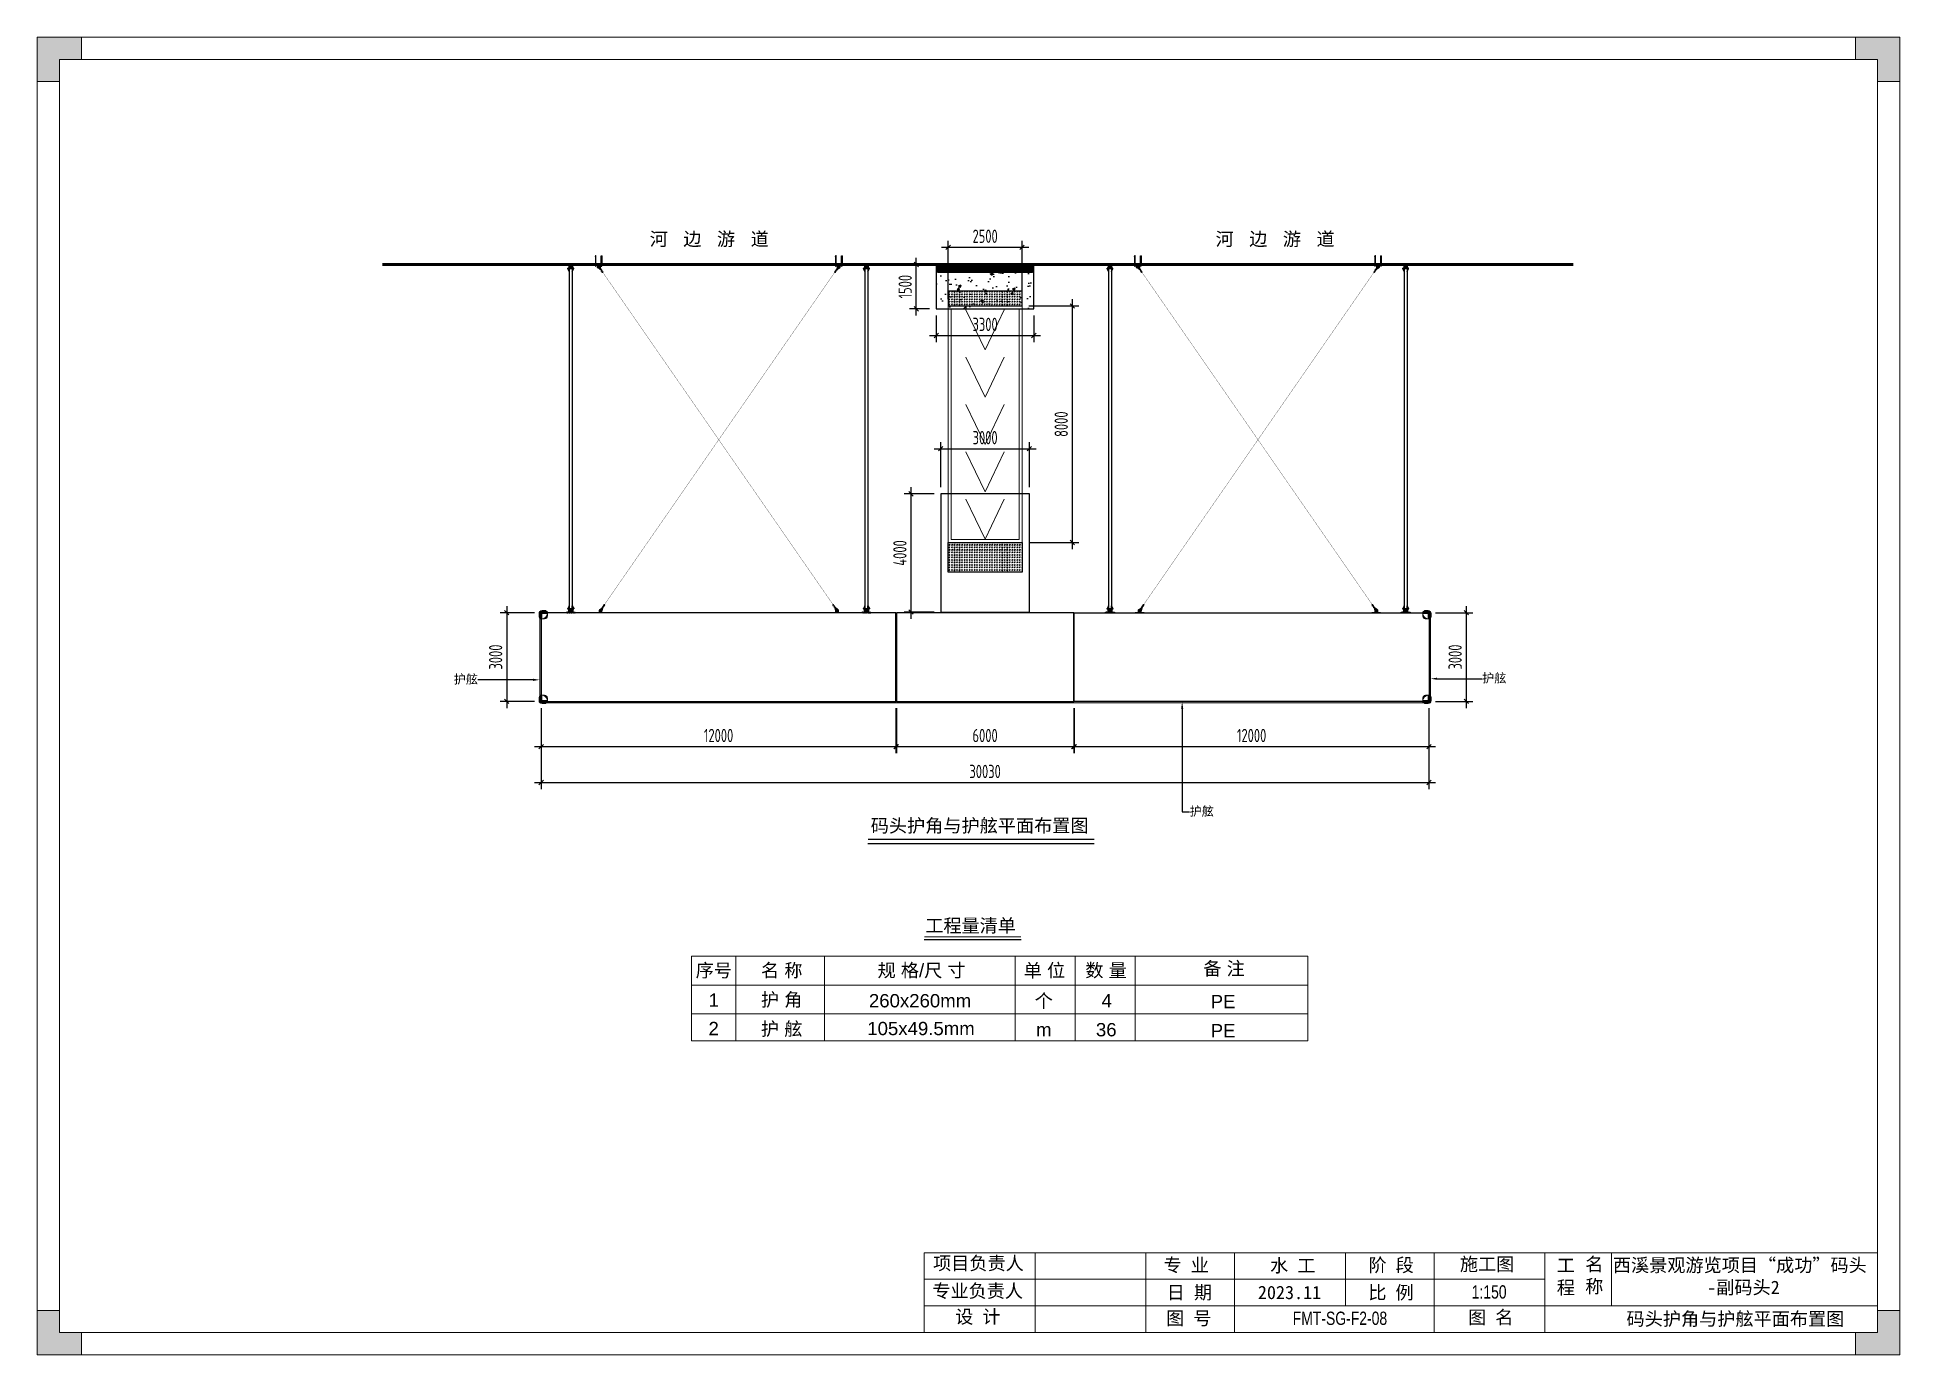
# Model space of a CAD drawing. Header units: millimetres. Extents: x 136606 to 1231039, y 82794 to 127364.
# Drawn here: x 658327 to 721326, y 82794 to 127345 of the extents above; entities that cross this region are included whole.
import ezdxf
from ezdxf import colors
from ezdxf.entities.mleader import LeaderData, LeaderLine
from ezdxf.enums import TextEntityAlignment as Align
from ezdxf.math import Vec2, Vec3

# ---------------------------------------------------------------- set-up
doc = ezdxf.new("R2010")
doc.units = ezdxf.units.MM
for name, pattern in [('CENTER', [0.6, 0.375, -0.075, 0.075, -0.075]), ('DASHDOT2', [12.7, 6.35, -3.175, 0, -3.175]), ('DASHED2', [0.375, 0.25, -0.125]), ('HIDDEN', [9.525, 6.35, -3.175])]:
    doc.linetypes.add(name, pattern=pattern)
for name, color, linetype in [('0 @ 1', 7, 'Continuous'), ('BS-Annectent', 115, 'Continuous'), ('HR-dimension', 9, 'Continuous'), ('HR-pontoon', 161, 'Continuous'), ('STEEL', 34, 'Continuous'), ('护角', 30, 'Continuous'), ('粗实线', 7, 'Continuous')]:
    doc.layers.add(name, color=color, linetype=linetype)
for name, color, linetype, lineweight in [('图框', 7, 'Continuous', 13), ('扣板', 7, 'Continuous', 9), ('护舷', 40, 'Continuous', 15), ('抱桩器', 1, 'Continuous', 18), ('文本', 3, 'Continuous', 13)]:
    doc.layers.add(name, color=color, linetype=linetype, lineweight=lineweight)
doc.styles.add('Arial', font='arial.ttf')
doc.styles.add('hztxt', font='ros1.shx', dxfattribs={"width": 0.8, "bigfont": 'hztxt.shx'})
doc.styles.get("Standard").update_dxf_attribs({"font": 'arial.ttf'})
doc.dimstyles.new('DIM-150', dxfattribs={"dimscale": 150, "dimtxt": 3, "dimasz": 1, "dimexe": 1.5, "dimexo": 1.5, "dimgap": 1, "dimtad": 1, "dimdec": 1, "dimdsep": 46, "dimtxsty": 'hztxt', "dimblk": 'OBLIQUE', "dimcen": 0, "dimdle": 1.5, "dimclrd": 9, "dimclre": 9, "dimclrt": 2, "dimadec": 1, "dimazin": 0, "dimtfac": 1, "dimtdec": 1, "dimtix": 1, "dimtmove": 2, "dimatfit": 3, "dimldrblk": 'ARCHTICK', "dimfxl": 10, "dimtolj": 1, "dimtzin": 0, "dimarcsym": 1})
pattern_1 = [(225, (43212.285, 45564.743), (4.49012806, -4.49012806), []), (225, (43207.795, 45564.743), (4.49012806, -4.49012806), [7.9375, -1.5875, 0, -1.5875])]
pattern_2 = [(225, (-344287.005, -129412.7357), (4.49012806, -4.49012806), []), (225, (-344291.495, -129412.7357), (4.49012806, -4.49012806), [7.9375, -1.5875, 0, -1.5875])]
pattern_3 = [(40.81217054, (-1416366.4012, -675349.6259), (-1.4525846328, 1.682112997), []), (130.81217054, (-1416366.4012, -675349.6259), (-4.5872822625, 1.9116413612), [5.55625, -3.33375])]
pattern_4 = [(40.81217054, (-1423212.2177, -670898.807), (-1.4525846328, 1.682112997), []), (130.81217054, (-1423212.2177, -670898.807), (-4.5872822625, 1.9116413612), [5.55625, -3.33375])]

msp = doc.modelspace()

# ---------------------------------------------------------------- texts
at = {"layer": '文本', "color": 7, "style": 'Arial'}
for s, p in [('河   边   游   道', (679043.4379, 120522.6816)), ('河   边   游   道', (698184.7618, 120522.6816)), ('码头护角与护舷平面布置图', (686521.1937, 100687.0888)), ('码头护角与护舷平面布置图', (712084.729, 84008.3519))]:
    msp.add_text(s, height=450, dxfattribs=at).set_placement(p, align=Align.MIDDLE_LEFT)
at = {"layer": '文本', "color": 7}
msp.add_text('工程量清单', height=450, dxfattribs=at).set_placement((688363.785, 97306.4273), align=Align.MIDDLE_LEFT)
for s, p in [('序号', (681213.8981, 95800.4687)), ('名 称', (683509.2209, 95800.4687)), ('规 格/尺 寸', (688240.3465, 95800.4687)), ('单 位', (692394.3853, 95800.4687)), ('数 量', (694479.501, 95800.4687)), ('备 注', (698471.1457, 95865.5699)), ('1', (681213.1705, 94786.4811)), ('护 角', (683504.717, 94807.6206)), ('260x260mm', (688187.7152, 94765.7635)), ('个', (692373.3945, 94770.6181)), ('4', (694504.7297, 94770.6181)), ('PE', (698437.8235, 94736.9844)), ('2', (681206.9051, 93828.5097)), ('护 舷', (683504.717, 93823.2628)), ('105x49.5mm', (688220.1137, 93826.2398)), ('m', (692373.3945, 93786.2603)), ('36', (694485.7353, 93786.2603)), ('PE', (698437.8235, 93752.6265))]:
    msp.add_text(s, height=450, dxfattribs=at).set_placement(p, align=Align.MIDDLE)
at = {"layer": '文本', "style": 'Arial', "width": 0.75}
for s, p in [('1:150', (706847.7151, 84558.241)), ('FMT-SG-F2-08', (700792.558, 83667.0802))]:
    msp.add_text(s, height=450, dxfattribs=at).set_placement(p, align=Align.BOTTOM_LEFT)

# ---------------------------------------------------------------- blocks, each defined once
blk = doc.blocks.new('GW-TK')
at = {"layer": '图框', "linetype": 'Continuous', "lineweight": 0}
h = blk.add_hatch(color=256, dxfattribs=at)
h.dxf.hatch_style = 1
h.paths.add_polyline_path([(927183.55, 464715.01), (927183.55, 464705.01), (927188.55, 464705.01), (927188.55, 464710.01), (927193.56, 464710.01), (927193.56, 464715.01)])
h = blk.add_hatch(color=256, dxfattribs=at)
h.dxf.hatch_style = 1
h.paths.add_polyline_path([(927593.55, 464715.01), (927593.55, 464710.01), (927598.55, 464710.01), (927598.55, 464705.01), (927603.55, 464705.01), (927603.55, 464715.01)])
h = blk.add_hatch(color=256, dxfattribs=at)
h.dxf.hatch_style = 1
h.paths.add_polyline_path([(927193.56, 464418.01), (927193.56, 464423.01), (927188.55, 464423.01), (927188.55, 464428.01), (927183.55, 464428.01), (927183.55, 464418.01)])
h = blk.add_hatch(color=256, dxfattribs=at)
h.dxf.hatch_style = 1
h.paths.add_polyline_path([(927603.55, 464418.01), (927603.55, 464428.01), (927598.55, 464428.01), (927598.55, 464423.01), (927593.55, 464423.01), (927593.55, 464418.01)])
at = {"layer": '图框', "linetype": 'Continuous'}
for p, q in [((927383.55, 464441.02), (927383.55, 464423.01)), ((927408.55, 464441.02), (927408.55, 464423.01)), ((927433.55, 464441.02), (927433.55, 464423.01)), ((927453.55, 464441.02), (927453.55, 464423.01)), ((927478.55, 464441.02), (927478.55, 464429.01)), ((927498.55, 464441.02), (927498.55, 464423.01)), ((927523.55, 464441.02), (927523.55, 464423.01)), ((927538.55, 464441.02), (927538.55, 464429.01)), ((927383.55, 464435.01), (927523.55, 464435.01)), ((927451.56, 464429.01), (927383.55, 464429.01)), ((927383.55, 464429.01), (927598.55, 464429.01))]:
    blk.add_line(p, q, dxfattribs=at)
at = {"layer": '图框', "linetype": 'Continuous', "lineweight": 0}
for points in [[(927188.55, 464705.01), (927188.55, 464710.01), (927193.56, 464710.01), (927193.56, 464715.01), (927183.55, 464715.01), (927183.55, 464705.01)], [(927598.55, 464705.01), (927598.55, 464710.01), (927593.55, 464710.01), (927593.55, 464715.01), (927603.55, 464715.01), (927603.55, 464705.01)], [(927188.55, 464428.01), (927188.55, 464423.01), (927193.56, 464423.01), (927193.56, 464418.01), (927183.55, 464418.01), (927183.55, 464428.01)], [(927598.55, 464428.01), (927598.55, 464423.01), (927593.55, 464423.01), (927593.55, 464418.01), (927603.55, 464418.01), (927603.55, 464428.01)]]:
    blk.add_lwpolyline(points, close=True, dxfattribs=at)
at = {"layer": '图框'}
for points in [[(927183.55, 464715.01), (927603.55, 464715.01), (927603.55, 464418.01), (927183.55, 464418.01)], [(927188.55, 464710.01), (927598.55, 464710.01), (927598.55, 464423.01), (927188.55, 464423.01)]]:
    blk.add_lwpolyline(points, close=True, dxfattribs=at)
at = {"layer": '图框', "linetype": 'Continuous'}
blk.add_lwpolyline([(927383.55, 464441.02), (927598.55, 464441.02)], dxfattribs=at)
at = {"layer": '图框', "linetype": 'Continuous', "char_height": 3, "attachment_point": 1}
for s, width, heights, insert in [('{\\fSimSun|b0|i0|c134|p2;项目负责人}', 26.0225, [0], (927385.56, 464440.15)), ('{\\fSimSun|b0|i0|c134|p2;专 业}', 12.8345, [0], (927437.53, 464439.73)), ('{\\fSimSun|b0|i0|c134|p2;阶 段}', 17.4775, [0], (927483.73, 464439.73)), ('{\\fSimSun|b0|i0|c134|p2;工 程}', 5.2119, [0], (927526.21, 464439.66)), ('{\\fSimSun|b0|i0|c134|p2;名 称}', 5.2119, [0], (927532.62, 464439.93)), ('{\\fSimSun|b0|i0|c134|p2;专业负责人}', 24.6361, [2.04], (927385.39, 464433.9)), ('{\\fSimSun|b0|i0|c134|p2;日 期}', 11.224, [0], (927438.25, 464433.55)), ('{\\fSimSun|b0|i0|c134|p2;比 例}', 10.9146, [0], (927483.71, 464433.55)), ('{\\fSimSun|b0|i0|c134|p2;设 计}', 16.2353, [0], (927390.55, 464428.09)), ('{\\fSimSun|b0|i0|c134|p2;图 号}', 23.6261, [0], (927438.11, 464427.75)), ('{\\fSimSun|b0|i0|c134|p2;图 名}', 12.066, [0], (927506.19, 464427.94))]:
    blk.add_mtext_dynamic_manual_height_columns(s, width=width, gutter_width=17.5, heights=heights, dxfattribs=dict(at, insert=insert))
at = {"layer": '图框', "color": 3, "linetype": 'Continuous', "char_height": 3, "attachment_point": 1}
for s, width, insert in [('{\\fSimSun|b0|i0|c134|p2;水 工}', 11.224, (927461.55, 464439.63)), ('\\pt9;{\\fSimSun|b0|i0|c134|p2;施工图}', 18.6303, (927504.36, 464439.94)), ('\\pi0.39911,t9.39911;{\\fSimSun|b0|i0|c134|p2;西溪景观游览项目“成功”码头\\P\\pi21.67411,t30.67411;-副码头2}', 60.0149, (927538.45, 464439.71)), ('{\\fSimSun|b0|i0|c134|p2;2023.11}', 11.224, (927458.8, 464433.55))]:
    blk.add_mtext_dynamic_manual_height_columns(s, width=width, gutter_width=17.5, heights=[0], dxfattribs=dict(at, insert=insert))
blk = doc.blocks.new('A$C140A6103')
at = {"color": 252}
blk.add_lwpolyline([(1, 1), (-1, -1)], dxfattribs=at)
blk.add_circle((0, 0), 1, dxfattribs=at)
blk.add_arc((30, 30), 42.4, 223.64949, 226.35051, dxfattribs=at)
at = {"layer": '护角', "linetype": 'HIDDEN', "lineweight": 0}
for p, q in [((-51, 169), (-73, 143)), ((-71, 100), (-31, 100)), ((-71, 80), (-71, 80)), ((-31, 80), (-71, 80)), ((-71, 80), (-71, 80)), ((-45, 174), (-51, 169)), ((-51, 30), (-51, 169)), ((-51, 30), (-45, 30)), ((-46, 170), (-47, 168)), ((-47, 140), (-47, 168)), ((-46, 140), (-47, 140)), ((-35, 186), (-46, 170)), ((-46, 170), (-35, 186)), ((-46, 140), (-46, 170)), ((-46, 140), (-35, 140)), ((-35, 140), (-46, 140)), ((-22, 202), (-45, 174)), ((-45, 30), (-45, 174)), ((-45, 30), (-22, 30)), ((-41, 135), (-42, 135)), ((-34, 135), (-41, 135)), ((-21, 204), (-35, 186)), ((-35, 140), (-35, 186)), ((-35, 140), (-2, 140)), ((-3, 135), (-34, 135)), ((-31, 100), (-31, 80)), ((-30, 99), (-30, 81)), ((-29, 96), (-29, 84)), ((-29, 96), (-1, 96)), ((-1, 84), (-29, 84)), ((-22, 202), (-22, 202)), ((-22, 30), (-22, 202)), ((-22, 30), (-18, 30)), ((-20, 209), (-18, 204)), ((-18, 30), (-18, 204)), ((-14, 210), (-14, 205)), ((-2, 207), (-14, 207)), ((-13, 205), (-14, 205)), ((-13, 210), (-13, 205)), ((65, 205), (-13, 205)), ((-13, 205), (25, 167)), ((-2, 140), (-2, 207)), ((0, 207), (-2, 207)), ((-2, 207), (0, 207)), ((0, 140), (-2, 140)), ((-2, 140), (0, 140)), ((-1, 96), (-1, 84)), ((19, 82), (20, 81)), ((19, 82), (19, 82)), ((20, 81), (19, 82)), ((19, 82), (19, 82)), ((19, 82), (19, 82)), ((20, 82), (19, 82)), ((19, 82), (19, 82)), ((19, 82), (20, 81)), ((20, 85), (21, 85)), ((20, 84), (20, 85)), ((20, 81), (24, 85)), ((20, 81), (24, 84)), ((21, 83), (20, 82)), ((20, 82), (20, 82)), ((20, 82), (20, 82)), ((21, 82), (20, 82)), ((20, 81), (20, 81)), ((21, 81), (20, 81)), ((20, 81), (20, 81)), ((20, 81), (20, 81)), ((21, 87), (21, 85)), ((21, 87), (21, 87)), ((21, 85), (21, 87)), ((22, 87), (21, 85)), ((21, 84), (22, 87)), ((21, 84), (22, 86)), ((21, 85), (21, 85)), ((21, 85), (21, 85)), ((24, 84), (21, 81)), ((21, 84), (22, 84)), ((22, 84), (21, 84)), ((22, 84), (21, 84)), ((21, 84), (21, 83)), ((21, 84), (21, 83)), ((21, 83), (21, 84)), ((21, 84), (21, 84)), ((21, 84), (21, 84)), ((21, 83), (21, 83)), ((21, 83), (21, 82)), ((21, 83), (21, 83)), ((22, 87), (22, 87)), ((22, 87), (22, 87)), ((22, 87), (22, 87)), ((22, 87), (22, 87)), ((22, 87), (21, 87)), ((22, 87), (22, 86)), ((22, 87), (22, 87)), ((22, 87), (22, 87)), ((22, 87), (22, 87)), ((22, 86), (22, 86)), ((22, 86), (22, 84)), ((23, 85), (22, 84)), ((22, 84), (23, 85)), ((24, 85), (22, 83)), ((22, 84), (22, 84)), ((22, 84), (22, 84)), ((22, 84), (22, 84)), ((22, 84), (21, 83)), ((22, 84), (22, 83)), ((23, 85), (23, 85)), ((23, 85), (24, 85)), ((24, 85), (24, 85)), ((24, 85), (24, 85)), ((24, 85), (24, 85)), ((24, 85), (24, 85)), ((24, 84), (24, 85)), ((24, 85), (24, 85)), ((24, 85), (24, 85)), ((24, 85), (24, 85)), ((24, 84), (24, 84)), ((140, -2), (140, 0)), ((140, -2), (140, 0)), ((167, 25), (205, -13)), ((205, -13), (205, 65)), ((207, -2), (207, 0)), ((207, 0), (207, -2)), ((30, -22), (30, -18)), ((30, -18), (204, -18)), ((30, -45), (30, -22)), ((30, -22), (202, -22)), ((30, -51), (30, -45)), ((30, -45), (174, -45)), ((30, -51), (169, -51)), ((100, -31), (80, -31)), ((80, -71), (80, -31)), ((81, -30), (99, -30)), ((84, -29), (84, -1)), ((84, -1), (96, -1)), ((96, -29), (84, -29)), ((96, -1), (96, -29)), ((100, -31), (100, -71)), ((135, -34), (135, -3)), ((135, -41), (135, -34)), ((135, -42), (135, -41)), ((207, -2), (140, -2)), ((140, -2), (140, -35)), ((140, -35), (140, -46)), ((140, -35), (186, -35)), ((140, -46), (140, -35)), ((140, -46), (140, -47)), ((140, -46), (170, -46)), ((168, -47), (140, -47)), ((143, -73), (169, -51)), ((170, -46), (168, -47)), ((169, -51), (174, -45)), ((170, -46), (186, -35)), ((186, -35), (170, -46)), ((174, -45), (202, -22)), ((186, -35), (204, -21)), ((202, -22), (202, -22)), ((204, -18), (209, -20)), ((205, -13), (210, -13)), ((205, -14), (205, -13)), ((205, -14), (210, -14)), ((207, -14), (207, -2))]:
    blk.add_line(p, q, dxfattribs=at)
at = {"layer": '护角', "linetype": 'Continuous', "lineweight": 15}
for p, q in [((-73, 143), (-56, 164)), ((-73, 30), (-73, 143)), ((-56, 30), (-73, 30)), ((-55, 167), (-72, 146)), ((-72, 80), (-72, 79)), ((-56, 164), (-53, 166)), ((-56, 30), (-56, 164)), ((-53, 30), (-56, 30)), ((-53, 169), (-55, 167)), ((-44, 181), (-53, 169)), ((-53, 166), (-43, 178)), ((-53, 30), (-53, 166)), ((-43, 30), (-53, 30)), ((-39, 187), (-44, 181)), ((-43, 178), (-40, 184)), ((-43, 30), (-43, 178)), ((-40, 30), (-43, 30)), ((-37, 184), (-40, 184)), ((-40, 184), (-40, 30)), ((-37, 30), (-40, 30)), ((-24, 206), (-39, 187)), ((-37, 185), (-39, 187)), ((-37, 185), (-21, 204)), ((-37, 30), (-37, 184)), ((-21, 204), (-24, 206)), ((-14, 207), (-14, 210)), ((-3, 210), (-14, 210)), ((-14, 207), (-3, 207)), ((-3, 15), (-12, 6)), ((-12, 6), (-10, 4)), ((-10, 4), (-1, 13)), ((-10, 4), (-8, 2)), ((-8, 2), (13, 22)), ((-3, 207), (-3, 210)), ((26, 210), (-3, 210)), ((-3, 207), (-3, 15)), ((-3, 207), (0, 207)), ((-3, 15), (-1, 13)), ((0, 15), (-3, 15)), ((-1, 13), (10, 25)), ((0, 15), (0, 207)), ((0, 207), (26, 207)), ((26, 44), (0, 15)), ((22, 13), (2, -8)), ((10, 25), (13, 22)), ((25, 10), (13, -1)), ((15, 0), (44, 26)), ((15, -3), (15, 0)), ((207, 0), (15, 0)), ((25, 10), (22, 13)), ((26, 210), (26, 207)), ((110, 210), (26, 210)), ((26, 44), (26, 207)), ((26, 207), (110, 207)), ((44, 26), (207, 26)), ((110, 210), (110, 207)), ((207, 110), (207, 26)), ((210, 110), (207, 110)), ((210, 26), (207, 26)), ((207, 26), (207, 0)), ((207, 0), (207, -3)), ((210, 26), (210, 110)), ((210, -3), (210, 26)), ((4, -10), (2, -8)), ((13, -1), (4, -10)), ((6, -12), (4, -10)), ((6, -12), (15, -3)), ((15, -3), (13, -1)), ((15, -3), (207, -3)), ((184, -37), (30, -37)), ((30, -37), (30, -40)), ((30, -40), (184, -40)), ((30, -40), (30, -43)), ((30, -43), (178, -43)), ((30, -43), (30, -53)), ((30, -53), (166, -53)), ((30, -53), (30, -56)), ((30, -56), (164, -56)), ((30, -56), (30, -73)), ((143, -73), (30, -73)), ((164, -56), (143, -73)), ((146, -72), (167, -55)), ((166, -53), (164, -56)), ((178, -43), (166, -53)), ((167, -55), (169, -53)), ((169, -53), (181, -44)), ((184, -40), (178, -43)), ((181, -44), (187, -39)), ((184, -37), (184, -40)), ((204, -21), (185, -37)), ((185, -37), (187, -39)), ((187, -39), (206, -24)), ((204, -21), (206, -24)), ((207, -3), (207, -14)), ((207, -3), (210, -3)), ((207, -14), (210, -14)), ((210, -14), (210, -3))]:
    blk.add_line(p, q, dxfattribs=at)
at = {"layer": '护角', "linetype": 'HIDDEN', "lineweight": 0, "flags": 128}
for points in [[(-47, 177), (-47, 177), (-47, 177), (-47, 176), (-47, 176), (-46, 176), (-46, 175), (-46, 175), (-45, 174)], [(-35, 140), (-35, 139), (-35, 138), (-35, 137), (-35, 136), (-34, 136), (-34, 135), (-34, 135), (-34, 135)], [(-35, 140), (-35, 139), (-35, 138), (-35, 137), (-35, 136), (-34, 136), (-34, 135), (-34, 135), (-34, 135)], [(-24, 206), (-24, 205), (-24, 205), (-24, 205), (-23, 204), (-23, 204), (-23, 203), (-22, 203), (-22, 202)], [(-24, 205), (-24, 205), (-24, 205), (-24, 205), (-24, 204), (-23, 204), (-23, 203), (-23, 203), (-22, 202)], [(135, -34), (135, -34), (135, -34), (136, -34), (136, -35), (137, -35), (138, -35), (139, -35), (140, -35)], [(135, -34), (135, -34), (135, -34), (136, -34), (136, -35), (137, -35), (138, -35), (139, -35), (140, -35)], [(174, -45), (175, -46), (175, -46), (176, -46), (176, -47), (176, -47), (177, -47), (177, -47), (177, -47)], [(202, -22), (203, -23), (203, -23), (204, -23), (204, -24), (205, -24), (205, -24), (205, -24), (205, -24)], [(202, -22), (203, -22), (203, -23), (204, -23), (204, -23), (205, -24), (205, -24), (205, -24), (206, -24)]]:
    blk.add_lwpolyline(points, dxfattribs=at)
at = {"layer": '护角', "linetype": 'HIDDEN', "lineweight": 0}
for radius in [5.15, 5.45, 4.85, 4.21, 3.91, 4.51]:
    blk.add_circle((21, 84), radius, dxfattribs=at)
at = {"layer": '护角', "linetype": 'Continuous', "lineweight": 15}
for centre, radius, start, end in [((-68, 143), 5, 140.79345, 179.41517), ((30, 30), 103, 180, 270), ((-53, 165), 3.51, 142.87496, 197.33356), ((30, 30), 85.9, 180, 270), ((-51, 168), 2.82, 153.88427, 223.03824), ((30, 30), 82.8, 180, 270), ((-41, 180), 2.82, 153.88427, 223.03824), ((30, 30), 73.2, 180, 270), ((-35, 184), 5, 140.79345, 180), ((30, 30), 70, 180, 270), ((-35, 184), 2, 140.79345, 180), ((30, 30), 67, 180, 270), ((-14, 198), 12, 90, 140.79345), ((-14, 198), 9, 90, 140.79345), ((-3, -3), 13, 135, 315), ((-3, -3), 10, 135, 315), ((-3, -3), 7, 135, 315), ((-3, 207), 3, 0, 90), ((-3, 15), 3, 315, 0), ((15, -3), 3, 90, 135), ((110, 110), 100, 0, 90), ((110, 110), 97, 0, 90), ((207, -3), 3, 0, 90), ((143, -68), 5, 271.21878, 309.20655), ((165, -53), 3.51, 252.66644, 307.12504), ((168, -51), 2.82, 226.96176, 296.11573), ((180, -41), 2.82, 226.96176, 296.11573), ((184, -35), 2, 270, 309.20655), ((184, -35), 5, 270, 309.20655), ((198, -14), 9, 309.20655, 0), ((198, -14), 12, 309.20655, 0)]:
    blk.add_arc(centre, radius, start, end, dxfattribs=at)
at = {"layer": '护角', "linetype": 'HIDDEN', "lineweight": 0}
for centre, radius, start, end in [((-50, 168), 3, 2.90885, 140.79345), ((-48, 171), 3.28, 143.98184, 202.11928), ((-49, 170), 3, 0.21036, 140.54619), ((30, 30), 80.9, 180, 270), ((-42, 140), 5, 180, 270), ((-41, 140), 5, 179.94824, 269.94815), ((30, 30), 75.1, 180, 270), ((-40, 182), 6.12, 41.28206, 75.82511), ((-31, 99), 1, 0, 90), ((-31, 81), 1, 270, 0), ((-29, 96), 1, 180, 270), ((-29, 84), 1, 90, 180), ((-25, 200), 6.12, 41.28206, 75.82511), ((30, 30), 52.2, 180, 270), ((-14, 198), 9, 90, 140.79345), ((-14, 198), 7, 90, 117.23878), ((30, 30), 47.5, 180, 270), ((-17, 208), 3.55, 348.63095, 40.39069), ((-6, 208), 3.55, 348.63095, 40.39069), ((-3, 132), 3, 0, 90), ((-1, 96), 1, 270, 0), ((-1, 84), 1, 0, 90), ((19, 82), 0.3, 221.12771, 225), ((19, 82), 0.6, 221.12771, 225), ((21, 85), 0.3, 250.12496, 341.2356), ((21, 85), 0.6, 250.12496, 341.2356), ((20, 82), 0.3, 225, 315), ((20, 82), 0.6, 225, 315), ((20, 81), 0.6, 225, 315), ((20, 81), 0.3, 225, 315), ((22, 87), 0.6, 45, 161.2356), ((22, 84), 0.3, 160.92801, 225), ((22, 84), 0.6, 160.92801, 225), ((21, 83), 0.3, 315, 45), ((21, 83), 0.6, 315, 45), ((22, 87), 0.3, 340.92801, 45), ((22, 87), 0.6, 340.92801, 45), ((22, 87), 0.3, 45, 161.2356), ((22, 84), 0.3, 225, 315), ((22, 84), 0.6, 225, 315), ((24, 85), 0.3, 45, 135), ((24, 85), 0.6, 45, 135), ((24, 85), 0.3, 315, 45), ((24, 85), 0.6, 315, 45), ((85, 206), 19.7, 168.42088, 184.05926), ((179, 162), 121, 158.99209, 159.52145), ((-48, 207), 113, 359.50522, 1.67924), ((84, -1), 1, 0, 90), ((96, -1), 1, 90, 180), ((88, 207), 21.8, 357.39544, 8.84892), ((132, -3), 3, 0, 90), ((206, 85), 19.7, 265.94074, 281.57912), ((162, 179), 121, 290.47855, 291.00791), ((207, 88), 21.8, 81.15108, 92.60456), ((207, -48), 113, 88.32076, 90.49478), ((81, -31), 1, 90, 180), ((84, -29), 1, 270, 0), ((96, -29), 1, 180, 270), ((99, -31), 1, 0, 90), ((140, -41), 5, 180.05185, 270.05176), ((140, -42), 5, 180, 270), ((168, -50), 3, 309.20655, 87.20531), ((171, -48), 3.28, 247.88072, 306.01816), ((170, -49), 3, 309.45381, 89.78964), ((182, -40), 6.12, 14.17489, 48.71794), ((198, -14), 9, 309.20655, 0), ((198, -14), 7, 332.76122, 0), ((200, -25), 6.12, 14.17489, 48.71794), ((208, -6), 3.55, 49.60931, 101.36905), ((208, -17), 3.55, 49.60931, 101.36905)]:
    blk.add_arc(centre, radius, start, end, dxfattribs=at)
at = {"layer": '护角', "linetype": 'HIDDEN', "lineweight": 0, "extrusion": (0, 0, -1)}
for centre, major_axis, start_param, end_param in [((-3, 140), (0, 5), 1.570796, 3.141593), ((-3, 140), (0, 5), 1.570796, 3.141593), ((140, -3), (-5, 0), 0, 1.570796), ((140, -3), (-5, 0), 0, 1.570796)]:
    blk.add_ellipse(centre, major_axis=major_axis, ratio=0.155291, start_param=start_param, end_param=end_param, dxfattribs=at)
at = {"layer": '护角', "linetype": 'Continuous', "lineweight": 15}
for points, knots in [([(-72, 100), (-72, 100), (-72, 100), (-73, 98), (-73, 95), (-73, 91), (-73, 87), (-73, 84), (-73, 81), (-72, 80), (-72, 80), (-72, 80)], [0, 0, 0, 0, 0.0291215, 0.1682644, 0.30651, 0.444267, 0.5819582, 0.7197998, 0.8579004, 0.9963449, 1, 1, 1, 1]), ([(-71, 100), (-71, 101), (-72, 101), (-72, 101), (-72, 100), (-72, 100)], [0, 0, 0, 0, 0.282819, 0.61138, 1, 1, 1, 1]), ([(-71, 80), (-71, 80), (-71, 81), (-72, 82), (-72, 84), (-72, 88), (-72, 91), (-72, 94), (-72, 97), (-71, 99), (-71, 100), (-71, 100), (-71, 100)], [0, 0, 0, 0, 0.0428748, 0.1572186, 0.2714708, 0.3857156, 0.499944, 0.6141782, 0.7286369, 0.8436234, 0.9586578, 1, 1, 1, 1]), ([(-72, 79), (-72, 79), (-72, 79), (-71, 79), (-71, 80), (-71, 80)], [0, 0, 0, 0, 0.053701, 0.903462, 1, 1, 1, 1]), ([(-71, 100), (-71, 100), (-71, 100), (-71, 100), (-71, 100)], [0, 0, 0, 0, 0.702971, 1, 1, 1, 1]), ([(-71, 80), (-71, 80), (-71, 81), (-70, 84), (-70, 88), (-70, 91), (-70, 95), (-71, 98), (-71, 100), (-71, 100), (-71, 100)], [0, 0, 0, 0, 0.123491, 0.262691, 0.400101, 0.534841, 0.66819, 0.802628, 0.939755, 1, 1, 1, 1]), ([(-71, 80), (-71, 80), (-71, 80), (-71, 80), (-71, 80), (-71, 80)], [0, 0, 0, 0, 0.396325, 0.970782, 1, 1, 1, 1]), ([(10, 25), (11, 25), (12, 26), (13, 28), (14, 28), (16, 31), (17, 32), (20, 36), (21, 38), (23, 40), (24, 41), (24, 42), (25, 43), (25, 44), (26, 44), (26, 44)], [0, 0, 0, 0, 0.125, 0.125, 0.25, 0.25, 0.5, 0.5, 0.75, 0.75, 0.875, 0.875, 0.9375, 0.9375, 1, 1, 1, 1]), ([(13, 22), (13, 23), (14, 24), (15, 26), (16, 27), (18, 29), (19, 31), (21, 35), (22, 37), (24, 40), (24, 41), (25, 42), (25, 43), (26, 43), (26, 44), (26, 44), (26, 44)], [0, 0, 0, 0, 0.125, 0.125, 0.25, 0.25, 0.5, 0.5, 0.75, 0.75, 0.875, 0.875, 0.9375, 0.96875, 0.96875, 1, 1, 1, 1]), ([(22, 13), (23, 13), (24, 14), (26, 15), (27, 16), (29, 18), (31, 19), (35, 21), (37, 22), (40, 24), (41, 24), (42, 25), (43, 25), (43, 26), (44, 26), (44, 26), (44, 26)], [0, 0, 0, 0, 0.125, 0.125, 0.25, 0.25, 0.5, 0.5, 0.75, 0.75, 0.875, 0.875, 0.9375, 0.96875, 0.96875, 1, 1, 1, 1]), ([(25, 10), (25, 11), (26, 12), (28, 13), (28, 14), (31, 16), (32, 17), (36, 20), (38, 21), (40, 23), (41, 24), (42, 24), (43, 25), (44, 25), (44, 26), (44, 26)], [0, 0, 0, 0, 0.125, 0.125, 0.25, 0.25, 0.5, 0.5, 0.75, 0.75, 0.875, 0.875, 0.9375, 0.9375, 1, 1, 1, 1]), ([(80, -71), (80, -71), (79, -71), (79, -72), (79, -72), (79, -72)], [0, 0, 0, 0, 0.087697, 0.4518, 1, 1, 1, 1]), ([(79, -72), (80, -72), (81, -73), (83, -73), (87, -73), (90, -73), (94, -73), (97, -73), (99, -73), (100, -72), (100, -72)], [0, 0, 0, 0, 0.1381281, 0.2751236, 0.4112387, 0.5470574, 0.6829065, 0.8189532, 0.9552806, 1, 1, 1, 1]), ([(100, -71), (100, -71), (100, -71), (98, -71), (95, -70), (91, -70), (87, -70), (84, -70), (81, -71), (80, -71), (80, -71)], [0, 0, 0, 0, 0.072227, 0.210773, 0.348693, 0.4843, 0.617475, 0.750147, 0.884686, 1, 1, 1, 1]), ([(80, -71), (80, -71), (80, -71), (80, -71), (80, -71)], [0, 0, 0, 0, 0.55929, 1, 1, 1, 1]), ([(100, -71), (100, -71), (100, -71), (99, -71), (97, -72), (94, -72), (90, -72), (87, -72), (84, -72), (81, -72), (80, -71), (80, -71), (80, -71)], [0, 0, 0, 0, 0.061735, 0.169166, 0.276203, 0.383335, 0.490458, 0.597566, 0.704777, 0.812477, 0.920905, 1, 1, 1, 1]), ([(100, -71), (100, -71), (100, -71), (100, -71), (100, -71)], [0, 0, 0, 0, 0.361174, 1, 1, 1, 1]), ([(101, -72), (101, -72), (101, -72), (101, -71), (100, -71)], [0, 0, 0, 0, 0.473442, 1, 1, 1, 1]), ([(100, -72), (100, -72), (101, -72), (101, -72), (101, -72)], [0, 0, 0, 0, 0.539072, 1, 1, 1, 1])]:
    blk.add_open_spline(points, degree=3, knots=knots, dxfattribs=at)
at = {"layer": '护角', "linetype": 'HIDDEN', "lineweight": 0}
for points, knots in [([(-71, 100), (-71, 100), (-71, 100), (-70, 99), (-70, 97), (-69, 95), (-69, 91), (-69, 88), (-69, 85), (-70, 82), (-70, 80), (-71, 80), (-71, 80)], [0, 0, 0, 0, 0.033437, 0.143125, 0.251235, 0.357374, 0.462741, 0.569231, 0.677792, 0.787655, 0.897334, 1, 1, 1, 1]), ([(-18, 204), (-18, 204), (-19, 204), (-20, 203), (-21, 203), (-21, 203), (-22, 203), (-22, 202)], [0, 0, 0, 0, 0.5, 0.5, 0.75, 0.75, 1, 1, 1, 1]), ([(20, 85), (20, 85), (20, 85), (20, 85), (20, 85), (20, 85), (20, 85), (19, 84), (19, 84), (19, 84), (19, 84), (18, 84), (18, 83), (18, 83), (18, 83), (18, 83), (18, 83), (18, 83), (19, 82), (19, 82), (19, 82), (19, 82)], [0, 0, 0, 0, 0.0625, 0.0625, 0.125, 0.125, 0.25, 0.25, 0.375, 0.375, 0.5, 0.5, 0.625, 0.625, 0.6875, 0.6875, 0.75, 0.75, 0.875, 0.875, 1, 1, 1, 1]), ([(19, 82), (19, 82), (19, 82), (18, 82), (18, 82), (18, 83), (18, 83), (18, 83), (18, 83), (18, 83), (18, 84), (18, 84), (18, 84), (18, 84), (19, 84), (19, 85), (19, 85), (19, 85), (19, 85), (20, 85), (20, 85), (20, 85), (20, 85), (20, 85), (20, 85), (21, 85)], [0, 0, 0, 0, 0.125, 0.125, 0.25, 0.25, 0.3125, 0.3125, 0.375, 0.375, 0.4375, 0.4375, 0.5, 0.5, 0.625, 0.625, 0.75, 0.75, 0.8125, 0.8125, 0.875, 0.875, 0.9375, 0.9375, 1, 1, 1, 1]), ([(21, 84), (21, 84), (20, 84), (20, 84), (19, 84), (19, 83), (19, 83), (19, 82), (20, 82)], [0, 0, 0, 0, 0.584766, 1.113025, 1.62346, 2.135622, 2.635187, 3.297107, 3.297107, 3.297107, 3.297107]), ([(20, 84), (20, 84), (20, 84), (20, 84), (20, 84), (20, 84), (20, 84), (20, 84), (20, 84), (19, 84), (19, 84), (19, 84), (19, 84), (19, 83), (19, 83), (19, 83), (19, 83), (19, 83), (19, 83), (19, 83), (19, 82), (19, 82), (19, 82), (19, 82)], [0, 0, 0, 0, 0.0625, 0.0625, 0.125, 0.125, 0.1875, 0.1875, 0.25, 0.25, 0.375, 0.375, 0.5, 0.5, 0.625, 0.625, 0.6875, 0.6875, 0.75, 0.75, 0.875, 0.875, 1, 1, 1, 1]), ([(19, 82), (19, 82), (19, 82), (19, 82), (19, 83), (19, 83), (19, 83), (19, 83), (19, 84), (19, 84), (19, 84), (19, 84), (19, 84), (19, 84), (19, 84), (20, 84), (20, 84), (20, 84), (20, 84), (20, 84), (21, 84), (21, 84), (21, 84), (21, 84)], [0, 0, 0, 0, 0.125, 0.125, 0.25, 0.25, 0.375, 0.375, 0.4375, 0.4375, 0.5, 0.5, 0.5625, 0.5625, 0.625, 0.625, 0.75, 0.75, 0.8125, 0.8125, 0.875, 0.875, 1, 1, 1, 1]), ([(20, 82), (20, 82), (20, 82), (19, 82), (19, 82), (19, 82)], [0, 0, 0, 0, 0.5, 0.5, 1, 1, 1, 1]), ([(21, 84), (21, 84), (21, 84), (21, 84), (21, 84), (21, 84)], [0, 0, 0, 0, 0.5, 0.5, 1, 1, 1, 1]), ([(205, 65), (203, 69), (201, 73), (198, 81), (196, 85), (190, 96), (186, 103), (179, 113), (176, 117), (173, 122), (171, 124), (169, 127), (167, 129), (161, 137), (155, 143), (143, 155), (137, 161), (127, 169), (124, 171), (119, 175), (117, 176), (114, 179), (112, 180), (103, 186), (96, 190), (85, 196), (81, 198), (73, 201), (69, 203), (65, 205)], [0, 0, 0, 0, 0.0625, 0.0625, 0.125, 0.125, 0.25, 0.25, 0.3125, 0.3125, 0.34375, 0.34375, 0.375, 0.375, 0.5, 0.5, 0.625, 0.625, 0.6875, 0.6875, 0.71875, 0.71875, 0.75, 0.75, 0.875, 0.875, 0.9375, 0.9375, 1, 1, 1, 1]), ([(66, 206), (70, 204), (74, 203), (81, 199), (85, 197), (96, 191), (104, 187), (113, 181), (114, 180), (118, 177), (120, 176), (125, 172), (128, 170), (138, 162), (144, 156), (156, 144), (162, 138), (169, 129), (170, 128), (172, 124), (174, 123), (178, 118), (180, 114), (187, 104), (191, 96), (197, 85), (199, 81), (203, 74), (204, 70), (206, 66)], [0, 0, 0, 0, 0.0625, 0.0625, 0.125, 0.125, 0.25, 0.25, 0.28125, 0.28125, 0.3125, 0.3125, 0.375, 0.375, 0.5, 0.5, 0.625, 0.625, 0.65625, 0.65625, 0.6875, 0.6875, 0.75, 0.75, 0.875, 0.875, 0.9375, 0.9375, 1, 1, 1, 1]), ([(110, 206), (103, 206), (95, 206), (80, 206), (73, 206), (66, 206)], [0, 0, 0, 0, 0.5, 0.5, 1, 1, 1, 1]), ([(206, 110), (206, 113), (205, 117), (205, 123), (204, 126), (203, 130), (203, 132), (202, 135), (202, 137), (201, 141), (200, 144), (197, 150), (196, 152), (194, 157), (193, 158), (191, 161), (190, 162), (188, 166), (186, 168), (182, 173), (180, 175), (175, 180), (173, 182), (170, 184), (169, 185), (168, 186), (168, 186), (166, 188), (164, 189), (161, 191), (158, 193), (152, 196), (150, 197), (145, 199), (144, 200), (142, 200), (141, 201), (139, 201), (139, 201), (135, 202), (132, 203), (126, 204), (123, 205), (117, 205), (113, 206), (110, 206)], [0, 0, 0, 0, 0.0625, 0.0625, 0.125, 0.125, 0.15625, 0.15625, 0.1875, 0.1875, 0.25, 0.25, 0.3125, 0.3125, 0.34375, 0.34375, 0.375, 0.375, 0.4375, 0.4375, 0.5, 0.5, 0.5625, 0.5625, 0.578125, 0.578125, 0.59375, 0.59375, 0.625, 0.625, 0.6875, 0.6875, 0.75, 0.75, 0.78125, 0.78125, 0.796875, 0.796875, 0.8125, 0.8125, 0.875, 0.875, 0.9375, 0.9375, 1, 1, 1, 1]), ([(206, 66), (206, 73), (206, 80), (206, 95), (206, 103), (206, 110)], [0, 0, 0, 0, 0.5, 0.5, 1, 1, 1, 1]), ([(80, -71), (80, -71), (80, -71), (81, -70), (82, -70), (84, -69), (87, -69), (91, -69), (94, -69), (97, -70), (99, -70), (100, -71), (100, -71), (100, -71)], [0, 0, 0, 0, 0.029096, 0.100499, 0.208078, 0.313667, 0.4179, 0.522575, 0.629146, 0.737451, 0.846096, 0.953928, 1, 1, 1, 1]), ([(202, -22), (203, -22), (203, -21), (203, -21), (203, -20), (204, -19), (204, -18), (204, -18)], [0, 0, 0, 0, 0.25, 0.25, 0.5, 0.5, 1, 1, 1, 1])]:
    blk.add_open_spline(points, degree=3, knots=knots, dxfattribs=at)
blk = doc.blocks.new('_Oblique')
at = {"color": 0, "linetype": 'ByBlock', "lineweight": -2}
blk.add_line((-0.5, -0.5), (0.5, 0.5), dxfattribs=at)
blk = doc.blocks.new('*D563')
at = {"color": 9, "lineweight": -2, "transparency": 16777216}
for p, q in [((675148, 107887), (673982, 107887)), ((674207, 108112), (674207, 104662)), ((675148, 104887), (673982, 104887))]:
    blk.add_line(p, q, dxfattribs=at)
at = {"layer": 'Defpoints', "color": 0, "transparency": 16777216}
for p in [(675373, 107887), (674207, 104887), (675373, 104887)]:
    blk.add_point(p, dxfattribs=at)
at = {"color": 9, "lineweight": -2, "transparency": 16777216, "xscale": 150, "yscale": 150, "zscale": 150}
for p, rotation in [((674207, 107887), 90), ((674207, 104887), 270)]:
    blk.add_blockref('_Oblique', p, dxfattribs=dict(at, rotation=rotation))
at = {"color": 2, "transparency": 16777216, "insert": (673832, 106387), "char_height": 450, "attachment_point": 5, "rotation": 90, "style": 'hztxt'}
blk.add_mtext('\\A1;3000', dxfattribs=at)
blk = doc.blocks.new('_ArchTick')
at = {"color": 0, "linetype": 'ByBlock', "const_width": 0.15}
blk.add_lwpolyline([(-0.5, -0.5), (0.5, 0.5)], dxfattribs=at)
blk = doc.blocks.new('*D564')
at = {"color": 9, "lineweight": -2, "transparency": 16777216}
for p, q in [((705628, 107887), (706888, 107887)), ((706663, 108112), (706663, 104662)), ((705628, 104887), (706888, 104887))]:
    blk.add_line(p, q, dxfattribs=at)
at = {"layer": 'Defpoints', "color": 0, "transparency": 16777216}
for p in [(705403, 107887), (705403, 104887), (706663, 104887)]:
    blk.add_point(p, dxfattribs=at)
at = {"color": 9, "lineweight": -2, "transparency": 16777216, "xscale": 150, "yscale": 150, "zscale": 150}
for p, rotation in [((706663, 107887), 90), ((706663, 104887), 270)]:
    blk.add_blockref('_Oblique', p, dxfattribs=dict(at, rotation=rotation))
at = {"color": 2, "transparency": 16777216, "insert": (706288, 106387), "char_height": 450, "attachment_point": 5, "rotation": 90, "style": 'hztxt'}
blk.add_mtext('\\A1;3000', dxfattribs=at)
blk = doc.blocks.new('*D565')
at = {"color": 9, "lineweight": -2, "transparency": 16777216}
for p, q in [((688663, 113430), (692113, 113430)), ((688888, 112132), (688888, 113655)), ((691888, 112132), (691888, 113655))]:
    blk.add_line(p, q, dxfattribs=at)
at = {"layer": 'Defpoints', "color": 0, "transparency": 16777216}
for p in [(691888, 113430), (688888, 111907), (691888, 111907)]:
    blk.add_point(p, dxfattribs=at)
at = {"color": 9, "lineweight": -2, "transparency": 16777216, "xscale": 150, "yscale": 150, "zscale": 150, "rotation": 180}
blk.add_blockref('_Oblique', (688888, 113430), dxfattribs=at)
at = {"color": 9, "lineweight": -2, "transparency": 16777216, "xscale": 150, "yscale": 150, "zscale": 150}
blk.add_blockref('_Oblique', (691888, 113430), dxfattribs=at)
at = {"color": 2, "transparency": 16777216, "insert": (690388, 113805), "char_height": 450, "attachment_point": 5, "style": 'hztxt'}
blk.add_mtext('\\A1;3000', dxfattribs=at)
blk = doc.blocks.new('*D566')
at = {"color": 9, "lineweight": -2, "transparency": 16777216}
for p, q in [((688663, 111907), (687656, 111907)), ((687881, 112132), (687881, 107682)), ((688663, 107907), (687656, 107907))]:
    blk.add_line(p, q, dxfattribs=at)
at = {"layer": 'Defpoints', "color": 0, "transparency": 16777216}
for p in [(688888, 111907), (687881, 107907), (688888, 107907)]:
    blk.add_point(p, dxfattribs=at)
at = {"color": 9, "lineweight": -2, "transparency": 16777216, "xscale": 150, "yscale": 150, "zscale": 150}
for p, rotation in [((687881, 111907), 90), ((687881, 107907), 270)]:
    blk.add_blockref('_Oblique', p, dxfattribs=dict(at, rotation=rotation))
at = {"color": 2, "transparency": 16777216, "insert": (687506, 109907), "char_height": 450, "attachment_point": 5, "rotation": 90, "style": 'hztxt'}
blk.add_mtext('\\A1;4000', dxfattribs=at)
blk = doc.blocks.new('*D675')
at = {"color": 9, "lineweight": -2, "transparency": 16777216}
for p, q in [((675373, 104662), (675373, 101918)), ((705403, 104662), (705403, 101918)), ((675148, 102143), (705628, 102143))]:
    blk.add_line(p, q, dxfattribs=at)
at = {"layer": 'Defpoints', "color": 0, "transparency": 16777216}
for p in [(675373, 104887), (705403, 104887), (705403, 102143)]:
    blk.add_point(p, dxfattribs=at)
at = {"color": 9, "lineweight": -2, "transparency": 16777216, "xscale": 150, "yscale": 150, "zscale": 150, "rotation": 180}
blk.add_blockref('_Oblique', (675373, 102143), dxfattribs=at)
at = {"color": 9, "lineweight": -2, "transparency": 16777216, "xscale": 150, "yscale": 150, "zscale": 150}
blk.add_blockref('_Oblique', (705403, 102143), dxfattribs=at)
at = {"color": 2, "transparency": 16777216, "insert": (690388, 102518), "char_height": 450, "attachment_point": 5, "style": 'hztxt'}
blk.add_mtext('\\A1;30030', dxfattribs=at)
blk = doc.blocks.new('*D676')
at = {"color": 9, "lineweight": -2, "transparency": 16777216}
for p, q in [((675373, 104662), (675373, 103134)), ((687373, 104662), (687373, 103134)), ((675148, 103359), (687598, 103359))]:
    blk.add_line(p, q, dxfattribs=at)
at = {"layer": 'Defpoints', "color": 0, "transparency": 16777216}
for p in [(675373, 104887), (687373, 104887), (687373, 103359)]:
    blk.add_point(p, dxfattribs=at)
at = {"color": 9, "lineweight": -2, "transparency": 16777216, "xscale": 150, "yscale": 150, "zscale": 150, "rotation": 180}
blk.add_blockref('_Oblique', (675373, 103359), dxfattribs=at)
at = {"color": 9, "lineweight": -2, "transparency": 16777216, "xscale": 150, "yscale": 150, "zscale": 150}
blk.add_blockref('_Oblique', (687373, 103359), dxfattribs=at)
at = {"color": 2, "transparency": 16777216, "insert": (681373, 103734), "char_height": 450, "attachment_point": 5, "style": 'hztxt'}
blk.add_mtext('\\A1;12000', dxfattribs=at)
blk = doc.blocks.new('*D677')
at = {"color": 9, "lineweight": -2, "transparency": 16777216}
for p, q in [((687388, 104662), (687388, 103134)), ((693388, 104662), (693388, 103134)), ((687163, 103359), (693613, 103359))]:
    blk.add_line(p, q, dxfattribs=at)
at = {"layer": 'Defpoints', "color": 0, "transparency": 16777216}
for p in [(687388, 104887), (693388, 104887), (693388, 103359)]:
    blk.add_point(p, dxfattribs=at)
at = {"color": 9, "lineweight": -2, "transparency": 16777216, "xscale": 150, "yscale": 150, "zscale": 150, "rotation": 180}
blk.add_blockref('_Oblique', (687388, 103359), dxfattribs=at)
at = {"color": 9, "lineweight": -2, "transparency": 16777216, "xscale": 150, "yscale": 150, "zscale": 150}
blk.add_blockref('_Oblique', (693388, 103359), dxfattribs=at)
at = {"color": 2, "transparency": 16777216, "insert": (690388, 103734), "char_height": 450, "attachment_point": 5, "style": 'hztxt'}
blk.add_mtext('\\A1;6000', dxfattribs=at)
blk = doc.blocks.new('*D678')
at = {"color": 9, "lineweight": -2, "transparency": 16777216}
for p, q in [((693403, 104662), (693403, 103134)), ((705403, 104662), (705403, 103134)), ((693178, 103359), (705628, 103359))]:
    blk.add_line(p, q, dxfattribs=at)
at = {"layer": 'Defpoints', "color": 0, "transparency": 16777216}
for p in [(693403, 104887), (705403, 104887), (705403, 103359)]:
    blk.add_point(p, dxfattribs=at)
at = {"color": 9, "lineweight": -2, "transparency": 16777216, "xscale": 150, "yscale": 150, "zscale": 150, "rotation": 180}
blk.add_blockref('_Oblique', (693403, 103359), dxfattribs=at)
at = {"color": 9, "lineweight": -2, "transparency": 16777216, "xscale": 150, "yscale": 150, "zscale": 150}
blk.add_blockref('_Oblique', (705403, 103359), dxfattribs=at)
at = {"color": 2, "transparency": 16777216, "insert": (699403, 103734), "char_height": 450, "attachment_point": 5, "style": 'hztxt'}
blk.add_mtext('\\A1;12000', dxfattribs=at)
blk = doc.blocks.new('*U13')
at = {"layer": '抱桩器', "color": 1}
blk.add_lwpolyline([(-675, 650), (675, 0), (-675, -650)], dxfattribs=at)
blk = doc.blocks.new('*U14')
at = {"color": 0, "linetype": 'ByBlock', "lineweight": -2, "transparency": 16777216}
for p in [(0, 0), (1600, 0), (3200, 0), (4800, 0), (6400, 0)]:
    blk.add_blockref('*U13', p, dxfattribs=at)
blk = doc.blocks.new('1.5x12m')
h = blk.add_hatch()
h.set_pattern_fill('GOST_GLASS', color=1, scale=10, angle=90)
h.set_pattern_definition([(135, (6000, 500), (5e-15, 84.852814), [50, -70]), (135, (6000, 521.213), (5e-15, 84.852814), [20, -100]), (135, (5978.787, 500), (5e-15, 84.852814), [20, -100])])
h.paths.add_polyline_path([(305060, 77113), (305060, 79613), (304060, 79613), (304060, 77113)])
h = blk.add_hatch()
h.set_pattern_fill('GOST_GLASS', color=1, scale=10, angle=90)
h.set_pattern_definition([(135, (1999.7, 500), (5e-15, 84.852814), [50, -70]), (135, (1999.7, 521.213), (5e-15, 84.852814), [20, -100]), (135, (1978.487, 500), (5e-15, 84.852814), [20, -100])])
h.paths.add_polyline_path([(313060, 77113), (313060, 79613), (313560, 79613), (313560, 77113)])
at = {"color": 1}
for points in [[(305060, 77113), (305060, 79613), (304060, 79613), (304060, 77113)], [(313060, 77113), (313060, 79613), (313560, 79613), (313560, 77113)]]:
    blk.add_lwpolyline(points, close=True, dxfattribs=at)
at = {"layer": '抱桩器', "color": 1}
for points in [[(313060, 79613), (305060, 79613), (305060, 77113), (313060, 77113)], [(312960, 79513), (305160, 79513), (305160, 77213), (312960, 77213)]]:
    blk.add_lwpolyline(points, close=True, dxfattribs=at)
at = {"extrusion": (0, 0, -1), "zscale": -1}
blk.add_blockref('*U14', (-312251, 78363), dxfattribs=at)
blk = doc.blocks.new('*D1690')
at = {"color": 9, "lineweight": -2, "transparency": 16777216}
for p, q in [((689139, 118486), (689139, 120466)), ((691639, 118486), (691639, 120466)), ((691864, 120241), (688914, 120241))]:
    blk.add_line(p, q, dxfattribs=at)
at = {"layer": 'Defpoints', "color": 0, "transparency": 16777216}
for p in [(689139, 120241), (689139, 118261), (691639, 118261)]:
    blk.add_point(p, dxfattribs=at)
at = {"color": 9, "lineweight": -2, "transparency": 16777216, "xscale": 150, "yscale": 150, "zscale": 150, "rotation": 180}
blk.add_blockref('_Oblique', (689139, 120241), dxfattribs=at)
at = {"color": 9, "lineweight": -2, "transparency": 16777216, "xscale": 150, "yscale": 150, "zscale": 150}
blk.add_blockref('_Oblique', (691639, 120241), dxfattribs=at)
at = {"color": 2, "transparency": 16777216, "insert": (690389, 120616), "char_height": 450, "attachment_point": 5, "style": 'hztxt'}
blk.add_mtext('\\A1;2500', dxfattribs=at)
blk = doc.blocks.new('*D1691')
at = {"color": 9, "lineweight": -2, "transparency": 16777216}
for p, q in [((693338, 118486), (693338, 110036)), ((691863, 118261), (693563, 118261)), ((691863, 110261), (693563, 110261))]:
    blk.add_line(p, q, dxfattribs=at)
at = {"layer": 'Defpoints', "color": 0, "transparency": 16777216}
for p in [(691638, 118261), (691638, 110261), (693338, 110261)]:
    blk.add_point(p, dxfattribs=at)
at = {"color": 9, "lineweight": -2, "transparency": 16777216, "xscale": 150, "yscale": 150, "zscale": 150}
for p, rotation in [((693338, 118261), 90), ((693338, 110261), 270)]:
    blk.add_blockref('_Oblique', p, dxfattribs=dict(at, rotation=rotation))
at = {"color": 2, "transparency": 16777216, "insert": (692963, 114261), "char_height": 450, "attachment_point": 5, "rotation": 90, "style": 'hztxt'}
blk.add_mtext('\\A1;8000', dxfattribs=at)
blk = doc.blocks.new('*D1692')
at = {"color": 9, "lineweight": -2, "transparency": 16777216}
for p, q in [((688059, 117936), (688059, 119886)), ((688513, 119661), (687834, 119661)), ((688513, 118161), (687834, 118161))]:
    blk.add_line(p, q, dxfattribs=at)
at = {"layer": 'Defpoints', "color": 0, "transparency": 16777216}
for p in [(688059, 119661), (688738, 119661), (688738, 118161)]:
    blk.add_point(p, dxfattribs=at)
at = {"color": 9, "lineweight": -2, "transparency": 16777216, "xscale": 150, "yscale": 150, "zscale": 150}
for p, rotation in [((688059, 119661), 90), ((688059, 118161), 270)]:
    blk.add_blockref('_Oblique', p, dxfattribs=dict(at, rotation=rotation))
at = {"color": 2, "transparency": 16777216, "insert": (687684, 118911), "char_height": 450, "attachment_point": 5, "rotation": 90, "style": 'hztxt'}
blk.add_mtext('\\A1;1500', dxfattribs=at)
blk = doc.blocks.new('*D1693')
at = {"color": 9, "lineweight": -2, "transparency": 16777216}
for p, q in [((688738, 117936), (688738, 117035)), ((692038, 117936), (692038, 117035)), ((688513, 117260), (692263, 117260))]:
    blk.add_line(p, q, dxfattribs=at)
at = {"layer": 'Defpoints', "color": 0, "transparency": 16777216}
for p in [(688738, 118161), (692038, 118161), (692038, 117260)]:
    blk.add_point(p, dxfattribs=at)
at = {"color": 9, "lineweight": -2, "transparency": 16777216, "xscale": 150, "yscale": 150, "zscale": 150, "rotation": 180}
blk.add_blockref('_Oblique', (688738, 117260), dxfattribs=at)
at = {"color": 9, "lineweight": -2, "transparency": 16777216, "xscale": 150, "yscale": 150, "zscale": 150}
blk.add_blockref('_Oblique', (692038, 117260), dxfattribs=at)
at = {"color": 2, "transparency": 16777216, "insert": (690388, 117635), "char_height": 450, "attachment_point": 5, "style": 'hztxt'}
blk.add_mtext('\\A1;3300', dxfattribs=at)
blk = doc.blocks.new('支座')
at = {"layer": '扣板', "color": 7}
blk.add_line((13512, 4747, 0), (13512, 5047, 0), dxfattribs=at)
at = {"layer": '扣板', "color": 7, "elevation": 0}
for points in [[(13512, 4747), (13512, 5047), (13520, 5047), (13520, 4747)], [(13600, 4947), (13620, 4927), (13620, 4867), (13600, 4847), (13520, 4847), (13520, 4947)], [(13560, 4932), (13520, 4932), (13520, 4922), (13560, 4922)], [(13560, 4862), (13520, 4862), (13520, 4872), (13560, 4872)]]:
    blk.add_lwpolyline(points, close=True, dxfattribs=at)
at = {"layer": '扣板', "color": 7}
blk.add_circle((13575, 4897, 0), 25, dxfattribs=at)
blk = doc.blocks.new('A$C97f6d51a')
at = {"color": 1, "linetype": 'DASHDOT2'}
blk.add_line((0, 313), (0, -47), dxfattribs=at)
at = {"layer": 'BS-Annectent'}
for p, q in [((-10, 6), (9, 4)), ((-10, 2), (-6, 4)), ((-6, 1), (-10, 2)), ((-10, 2), (9, 1)), ((-9, 282), (-9, 282)), ((-9, 281), (-9, 282)), ((-9, 282), (-9, 282)), ((-9, 279), (-8, 279)), ((-8, 278), (-9, 279)), ((-9, 279), (-8, 278)), ((-9, 275), (-7, 276)), ((-6, 274), (-9, 275)), ((-9, 275), (-7, 275)), ((-9, 272), (-6, 274)), ((-6, 270), (-9, 272)), ((-9, 272), (-4, 272)), ((-9, 269), (9, 268)), ((-9, 266), (9, 265)), ((-9, 263), (9, 262)), ((-9, 260), (9, 258)), ((-9, 257), (9, 255)), ((-9, 253), (9, 252)), ((-9, 250), (9, 249)), ((-9, 247), (9, 246)), ((-9, 244), (9, 243)), ((-9, 241), (9, 240)), ((-9, 238), (9, 236)), ((-9, 235), (9, 233)), ((-9, 231), (9, 230)), ((-9, 228), (9, 227)), ((-9, 225), (9, 224)), ((-9, 222), (9, 221)), ((-9, 219), (9, 218)), ((-9, 216), (9, 215)), ((-9, 213), (9, 211)), ((-9, 209), (9, 208)), ((-9, 206), (9, 205)), ((-9, 203), (9, 202)), ((-9, 200), (9, 199)), ((-9, 197), (9, 196)), ((-9, 194), (9, 193)), ((-9, 191), (9, 189)), ((-9, 188), (9, 186)), ((-9, 184), (9, 183)), ((-9, 181), (9, 180)), ((-9, 178), (9, 177)), ((-9, 175), (9, 174)), ((-9, 172), (9, 171)), ((-9, 169), (9, 167)), ((-9, 166), (9, 164)), ((-9, 162), (9, 161)), ((-9, 159), (9, 158)), ((-9, 156), (9, 155)), ((-9, 153), (9, 152)), ((-9, 150), (9, 149)), ((-9, 147), (9, 146)), ((-9, 144), (9, 142)), ((-9, 140), (9, 139)), ((-9, 137), (9, 136)), ((-9, 134), (9, 133)), ((-9, 131), (9, 130)), ((-9, 128), (9, 127)), ((-9, 125), (9, 124)), ((-9, 122), (9, 120)), ((-9, 119), (9, 117)), ((-9, 115), (9, 114)), ((-9, 112), (9, 111)), ((-9, 109), (9, 108)), ((-9, 106), (9, 105)), ((-9, 103), (9, 102)), ((-9, 100), (9, 98)), ((-9, 97), (9, 95)), ((-9, 93), (9, 92)), ((-9, 90), (9, 89)), ((-9, 87), (9, 86)), ((-9, 84), (9, 83)), ((-9, 81), (9, 80)), ((-9, 78), (9, 76)), ((-9, 75), (9, 73)), ((-9, 71), (9, 70)), ((-9, 68), (9, 67)), ((-9, 65), (9, 64)), ((-9, 62), (9, 61)), ((-9, 59), (9, 58)), ((-9, 56), (9, 55)), ((-9, 53), (9, 51)), ((-9, 49), (9, 48)), ((-9, 46), (9, 45)), ((-9, 43), (9, 42)), ((-9, 40), (9, 39)), ((-9, 37), (9, 36)), ((-9, 34), (9, 33)), ((-9, 31), (9, 29)), ((-9, 28), (9, 26)), ((-9, 24), (9, 23)), ((-9, 21), (9, 20)), ((-9, 18), (9, 17)), ((-9, 15), (9, 14)), ((-9, 12), (9, 11)), ((-9, 9), (9, 7)), ((-8, 0), (-6, 1)), ((-6, 274), (-6, 274)), ((-6, 274), (-6, 274)), ((-6, 274), (-6, 274)), ((-6, 274), (-6, 274)), ((-6, 274), (-6, 274)), ((6, 270), (-6, 270)), ((6, 147), (-6, 148)), ((6, 116), (-6, 117)), ((6, 3), (-6, 4)), ((2, 0), (-6, 1)), ((4, 271), (9, 271)), ((6, 273), (5, 273)), ((6, 273), (5, 273)), ((6, 273), (9, 274)), ((6, 274), (9, 274)), ((9, 271), (6, 273)), ((6, 270), (9, 271)), ((6, 147), (9, 149)), ((9, 1), (6, 3)), ((7, 276), (9, 277)), ((9, 274), (7, 275)), ((7, 0), (9, 1)), ((9, 277), (8, 278)), ((8, 277), (9, 277)), ((9, 280), (9, 281)), ((9, 280), (9, 280)), ((9, 280), (9, 280)), ((-16, -24), (-16, -11)), ((12, -9), (-12, -9)), ((12, -27), (-12, -27)), ((-9, -29), (-6, -28)), ((-6, -31), (-9, -29)), ((9, -30), (-9, -29)), ((-9, -32), (-6, -31)), ((-6, -34), (-9, -32)), ((9, -33), (-9, -32)), ((-9, -35), (-6, -34)), ((-6, -37), (-9, -35)), ((9, -37), (-9, -35)), ((-9, -38), (-6, -37)), ((-6, -40), (-9, -38)), ((9, -40), (-9, -38)), ((-8, -24), (-8, -11)), ((-6, -28), (-8, -27)), ((-7, -40), (-7, -43)), ((6, -29), (-6, -28)), ((6, -29), (-6, -28)), ((6, -32), (-6, -31)), ((6, -32), (-6, -31)), ((6, -35), (-6, -34)), ((6, -38), (-6, -37)), ((6, -38), (-6, -37)), ((6, -41), (-6, -40)), ((-5, -44), (5, -44)), ((-4, -40), (-4, -43)), ((-2, -9), (0, -4)), ((9, -27), (-1, -27)), ((0, -9), (2, -4)), ((4, -41), (4, -43)), ((6, -29), (9, -27)), ((9, -30), (6, -29)), ((6, -32), (9, -30)), ((9, -33), (6, -32)), ((6, -35), (9, -33)), ((9, -37), (6, -35)), ((6, -38), (9, -37)), ((9, -40), (6, -38)), ((6, -41), (9, -40)), ((7, -41), (7, -43)), ((8, -24), (8, -11)), ((9, -27), (8, -27)), ((16, -24), (16, -11))]:
    blk.add_line(p, q, dxfattribs=at)
for points in [[(-19, -4), (-19, 0), (19, 0), (19, -4)], [(-15, -9), (15, -9), (15, -4), (-15, -4)]]:
    blk.add_lwpolyline(points, close=True, dxfattribs=at)
blk.add_lwpolyline([(10, 0), (10, 300), (0, 306), (-10, 300), (-10, 0)], dxfattribs=at)
for points in [[(16, -11, 0.612824), (8, -11, 0.305874), (-8, -11, 0.612824), (-16, -11)], [(16, -24, -0.612824), (8, -24, -0.305874), (-8, -24, -0.612824), (-16, -24)], [(-7, -43, 0.516475), (-4, -43, 0.258238), (4, -43, 0.516475), (7, -43)]]:
    blk.add_lwpolyline(points, format="xyb", dxfattribs=at)
blk = doc.blocks.new('A$Ce460a15a')
at = {"layer": 'STEEL', "color": 22}
for points in [[(12, 150), (12, -150), (0, -150), (0, 150)], [(92, -50), (112, -30), (112, 30), (92, 50), (12, 50), (12, -50)], [(52, 35), (12, 35), (12, 25), (52, 25)], [(52, -35), (12, -35), (12, -25), (52, -25)]]:
    blk.add_lwpolyline(points, close=True, dxfattribs=at)
blk.add_circle((67, 0), 25, dxfattribs=at)
at = {"layer": 'HR-dimension', "xscale": -1, "rotation": 90}
blk.add_blockref('A$C97f6d51a', (12, 100), dxfattribs=at)
at = {"layer": 'HR-dimension', "rotation": 90.00000000000001}
blk.add_blockref('A$C97f6d51a', (12, -100), dxfattribs=at)
blk = doc.blocks.new('*U1681')
h = blk.add_hatch()
h.set_pattern_fill('ANSI35', color=4, angle=180)
h.set_pattern_definition(pattern_1)
h.paths.add_polyline_path([(24, -89), (36, -89), (36, -67), (24, -67)])
h.paths.add_polyline_path([(24, -31), (36, -31), (36, 11), (24, 11)])
h.paths.add_polyline_path([(-100, 11), (100, 11), (100, 21), (-100, 21)])
h.paths.add_polyline_path([(-36, -31), (-24, -31), (-24, 11), (-36, 11)])
h.paths.add_polyline_path([(-36, -89), (-24, -89), (-24, -67), (-36, -67)])
h = blk.add_hatch()
h.set_pattern_fill('ANSI35', color=4, angle=180)
h.set_pattern_definition(pattern_2)
h.paths.add_polyline_path([(-129, -116), (-150, -116), (-150, -104), (-129, -104)])
h.paths.add_polyline_path([(111, -116), (-111, -116), (-111, -104), (111, -104)])
h.paths.add_polyline_path([(150, -116), (129, -116), (129, -104), (150, -104)])
h.paths.add_polyline_path([(66, -104), (54, -104), (54, -67), (66, -67)])
h.paths.add_polyline_path([(66, -31), (54, -31), (54, -4), (66, -4)])
h.paths.add_polyline_path([(6, -31), (-6, -31), (-6, -4), (6, -4)])
h.paths.add_polyline_path([(6, -104), (-6, -104), (-6, -67), (6, -67)])
h.paths.add_polyline_path([(-54, -104), (-66, -104), (-66, -67), (-54, -67)])
h.paths.add_polyline_path([(-54, -31), (-66, -31), (-66, -4), (-54, -4)])
at = {"color": 4}
for points in [[(100, 11), (-100, 11), (-100, 21), (100, 21), (100, 11)], [(-36, -89), (-36, 11), (-24, 11), (-24, -89), (-36, -89)], [(24, -89), (24, 11), (36, 11), (36, -89), (24, -89)], [(150, -116), (-150, -116), (-150, -104), (150, -104), (150, -116)], [(-66, -104), (-66, -4), (-54, -4), (-54, -104), (-66, -104)], [(-6, -104), (-6, -4), (6, -4), (6, -104), (-6, -104)], [(54, -104), (54, -4), (66, -4), (66, -104), (54, -104)]]:
    blk.add_lwpolyline(points, dxfattribs=at)
at = {"layer": 'Defpoints', "color": 4}
for points in [[(-100, 21), (-50, 21), (-50, 121), (-100, 21)], [(100, 21), (50, 21), (50, 121), (100, 21)]]:
    blk.add_lwpolyline(points, dxfattribs=at)
at = {"layer": 'Defpoints', "color": 4, "linetype": 'CENTER', "ltscale": 2}
for points in [[(-129, -116), (-111, -116), (-111, -104), (-129, -104)], [(-66, -31), (-54, -31), (-54, -67), (-66, -67)], [(-36, -31), (-24, -31), (-24, -67), (-36, -67)], [(-6, -31), (6, -31), (6, -67), (-6, -67)], [(24, -31), (36, -31), (36, -67), (24, -67)], [(54, -31), (66, -31), (66, -67), (54, -67)], [(129, -116), (111, -116), (111, -104), (129, -104)]]:
    blk.add_lwpolyline(points, close=True, dxfattribs=at)
for points in [[(-120, -99), (-120, -111), (-120, -121)], [(-66, -49), (66, -49)], [(-66, -49), (66, -49)], [(120, -99), (120, -111), (120, -121)]]:
    blk.add_lwpolyline(points, dxfattribs=at)
blk = doc.blocks.new('*U1678')
at = {"layer": '粗实线', "color": 0, "linetype": 'ByBlock', "lineweight": -2, "transparency": 16777216}
blk.add_blockref('*U1681', (0, 0), dxfattribs=at)
blk = doc.blocks.new('*U1679')
h = blk.add_hatch()
h.set_pattern_fill('ANSI35', color=4, angle=180)
h.set_pattern_definition(pattern_1)
h.paths.add_polyline_path([(24, -89), (36, -89), (36, -67), (24, -67)])
h.paths.add_polyline_path([(24, -31), (36, -31), (36, 11), (24, 11)])
h.paths.add_polyline_path([(-100, 11), (100, 11), (100, 21), (-100, 21)])
h.paths.add_polyline_path([(-36, -31), (-24, -31), (-24, 11), (-36, 11)])
h.paths.add_polyline_path([(-36, -89), (-24, -89), (-24, -67), (-36, -67)])
h = blk.add_hatch()
h.set_pattern_fill('ANSI35', color=4, angle=180)
h.set_pattern_definition(pattern_2)
h.paths.add_polyline_path([(-129, -116), (-150, -116), (-150, -104), (-129, -104)])
h.paths.add_polyline_path([(111, -116), (-111, -116), (-111, -104), (111, -104)])
h.paths.add_polyline_path([(150, -116), (129, -116), (129, -104), (150, -104)])
h.paths.add_polyline_path([(66, -104), (54, -104), (54, -67), (66, -67)])
h.paths.add_polyline_path([(66, -31), (54, -31), (54, -4), (66, -4)])
h.paths.add_polyline_path([(6, -31), (-6, -31), (-6, -4), (6, -4)])
h.paths.add_polyline_path([(6, -104), (-6, -104), (-6, -67), (6, -67)])
h.paths.add_polyline_path([(-54, -104), (-66, -104), (-66, -67), (-54, -67)])
h.paths.add_polyline_path([(-54, -31), (-66, -31), (-66, -4), (-54, -4)])
at = {"color": 4}
for points in [[(100, 11), (-100, 11), (-100, 21), (100, 21), (100, 11)], [(-36, -89), (-36, 11), (-24, 11), (-24, -89), (-36, -89)], [(24, -89), (24, 11), (36, 11), (36, -89), (24, -89)], [(150, -116), (-150, -116), (-150, -104), (150, -104), (150, -116)], [(-66, -104), (-66, -4), (-54, -4), (-54, -104), (-66, -104)], [(-6, -104), (-6, -4), (6, -4), (6, -104), (-6, -104)], [(54, -104), (54, -4), (66, -4), (66, -104), (54, -104)]]:
    blk.add_lwpolyline(points, dxfattribs=at)
at = {"layer": 'Defpoints', "color": 4}
for points in [[(-100, 21), (-50, 21), (-50, 121), (-100, 21)], [(100, 21), (50, 21), (50, 121), (100, 21)]]:
    blk.add_lwpolyline(points, dxfattribs=at)
at = {"layer": 'Defpoints', "color": 4, "linetype": 'CENTER', "ltscale": 2}
for points in [[(-129, -116), (-111, -116), (-111, -104), (-129, -104)], [(-66, -31), (-54, -31), (-54, -67), (-66, -67)], [(-36, -31), (-24, -31), (-24, -67), (-36, -67)], [(-6, -31), (6, -31), (6, -67), (-6, -67)], [(24, -31), (36, -31), (36, -67), (24, -67)], [(54, -31), (66, -31), (66, -67), (54, -67)], [(129, -116), (111, -116), (111, -104), (129, -104)]]:
    blk.add_lwpolyline(points, close=True, dxfattribs=at)
for points in [[(-120, -99), (-120, -111), (-120, -121)], [(-66, -49), (66, -49)], [(-66, -49), (66, -49)], [(120, -99), (120, -111), (120, -121)]]:
    blk.add_lwpolyline(points, dxfattribs=at)
blk = doc.blocks.new('*U1680')
at = {"layer": '粗实线', "color": 0, "linetype": 'ByBlock', "lineweight": -2, "transparency": 16777216}
blk.add_blockref('*U1679', (0, 0), dxfattribs=at)
blk = doc.blocks.new('*U1688')
h = blk.add_hatch()
h.set_pattern_fill('ANSI35', color=4, angle=180)
h.set_pattern_definition(pattern_1)
h.paths.add_polyline_path([(24, -89), (36, -89), (36, -67), (24, -67)])
h.paths.add_polyline_path([(24, -31), (36, -31), (36, 11), (24, 11)])
h.paths.add_polyline_path([(-100, 11), (100, 11), (100, 21), (-100, 21)])
h.paths.add_polyline_path([(-36, -31), (-24, -31), (-24, 11), (-36, 11)])
h.paths.add_polyline_path([(-36, -89), (-24, -89), (-24, -67), (-36, -67)])
h = blk.add_hatch()
h.set_pattern_fill('ANSI35', color=4, angle=180)
h.set_pattern_definition(pattern_2)
h.paths.add_polyline_path([(-129, -116), (-150, -116), (-150, -104), (-129, -104)])
h.paths.add_polyline_path([(111, -116), (-111, -116), (-111, -104), (111, -104)])
h.paths.add_polyline_path([(150, -116), (129, -116), (129, -104), (150, -104)])
h.paths.add_polyline_path([(66, -104), (54, -104), (54, -67), (66, -67)])
h.paths.add_polyline_path([(66, -31), (54, -31), (54, -4), (66, -4)])
h.paths.add_polyline_path([(6, -31), (-6, -31), (-6, -4), (6, -4)])
h.paths.add_polyline_path([(6, -104), (-6, -104), (-6, -67), (6, -67)])
h.paths.add_polyline_path([(-54, -104), (-66, -104), (-66, -67), (-54, -67)])
h.paths.add_polyline_path([(-54, -31), (-66, -31), (-66, -4), (-54, -4)])
at = {"color": 4}
for points in [[(100, 11), (-100, 11), (-100, 21), (100, 21), (100, 11)], [(-36, -89), (-36, 11), (-24, 11), (-24, -89), (-36, -89)], [(24, -89), (24, 11), (36, 11), (36, -89), (24, -89)], [(150, -116), (-150, -116), (-150, -104), (150, -104), (150, -116)], [(-66, -104), (-66, -4), (-54, -4), (-54, -104), (-66, -104)], [(-6, -104), (-6, -4), (6, -4), (6, -104), (-6, -104)], [(54, -104), (54, -4), (66, -4), (66, -104), (54, -104)]]:
    blk.add_lwpolyline(points, dxfattribs=at)
at = {"layer": 'Defpoints', "color": 4}
for points in [[(-100, 21), (-50, 21), (-50, 121), (-100, 21)], [(100, 21), (50, 21), (50, 121), (100, 21)]]:
    blk.add_lwpolyline(points, dxfattribs=at)
at = {"layer": 'Defpoints', "color": 4, "linetype": 'CENTER', "ltscale": 2}
for points in [[(-129, -116), (-111, -116), (-111, -104), (-129, -104)], [(-66, -31), (-54, -31), (-54, -67), (-66, -67)], [(-36, -31), (-24, -31), (-24, -67), (-36, -67)], [(-6, -31), (6, -31), (6, -67), (-6, -67)], [(24, -31), (36, -31), (36, -67), (24, -67)], [(54, -31), (66, -31), (66, -67), (54, -67)], [(129, -116), (111, -116), (111, -104), (129, -104)]]:
    blk.add_lwpolyline(points, close=True, dxfattribs=at)
for points in [[(-120, -99), (-120, -111), (-120, -121)], [(-66, -49), (66, -49)], [(-66, -49), (66, -49)], [(120, -99), (120, -111), (120, -121)]]:
    blk.add_lwpolyline(points, dxfattribs=at)
blk = doc.blocks.new('*U1685')
at = {"layer": '粗实线', "color": 0, "linetype": 'ByBlock', "lineweight": -2, "transparency": 16777216}
blk.add_blockref('*U1688', (0, 0), dxfattribs=at)
blk = doc.blocks.new('*U1686')
h = blk.add_hatch()
h.set_pattern_fill('ANSI35', color=4, angle=180)
h.set_pattern_definition(pattern_1)
h.paths.add_polyline_path([(24, -89), (36, -89), (36, -67), (24, -67)])
h.paths.add_polyline_path([(24, -31), (36, -31), (36, 11), (24, 11)])
h.paths.add_polyline_path([(-100, 11), (100, 11), (100, 21), (-100, 21)])
h.paths.add_polyline_path([(-36, -31), (-24, -31), (-24, 11), (-36, 11)])
h.paths.add_polyline_path([(-36, -89), (-24, -89), (-24, -67), (-36, -67)])
h = blk.add_hatch()
h.set_pattern_fill('ANSI35', color=4, angle=180)
h.set_pattern_definition(pattern_2)
h.paths.add_polyline_path([(-129, -116), (-150, -116), (-150, -104), (-129, -104)])
h.paths.add_polyline_path([(111, -116), (-111, -116), (-111, -104), (111, -104)])
h.paths.add_polyline_path([(150, -116), (129, -116), (129, -104), (150, -104)])
h.paths.add_polyline_path([(66, -104), (54, -104), (54, -67), (66, -67)])
h.paths.add_polyline_path([(66, -31), (54, -31), (54, -4), (66, -4)])
h.paths.add_polyline_path([(6, -31), (-6, -31), (-6, -4), (6, -4)])
h.paths.add_polyline_path([(6, -104), (-6, -104), (-6, -67), (6, -67)])
h.paths.add_polyline_path([(-54, -104), (-66, -104), (-66, -67), (-54, -67)])
h.paths.add_polyline_path([(-54, -31), (-66, -31), (-66, -4), (-54, -4)])
at = {"color": 4}
for points in [[(100, 11), (-100, 11), (-100, 21), (100, 21), (100, 11)], [(-36, -89), (-36, 11), (-24, 11), (-24, -89), (-36, -89)], [(24, -89), (24, 11), (36, 11), (36, -89), (24, -89)], [(150, -116), (-150, -116), (-150, -104), (150, -104), (150, -116)], [(-66, -104), (-66, -4), (-54, -4), (-54, -104), (-66, -104)], [(-6, -104), (-6, -4), (6, -4), (6, -104), (-6, -104)], [(54, -104), (54, -4), (66, -4), (66, -104), (54, -104)]]:
    blk.add_lwpolyline(points, dxfattribs=at)
at = {"layer": 'Defpoints', "color": 4}
for points in [[(-100, 21), (-50, 21), (-50, 121), (-100, 21)], [(100, 21), (50, 21), (50, 121), (100, 21)]]:
    blk.add_lwpolyline(points, dxfattribs=at)
at = {"layer": 'Defpoints', "color": 4, "linetype": 'CENTER', "ltscale": 2}
for points in [[(-129, -116), (-111, -116), (-111, -104), (-129, -104)], [(-66, -31), (-54, -31), (-54, -67), (-66, -67)], [(-36, -31), (-24, -31), (-24, -67), (-36, -67)], [(-6, -31), (6, -31), (6, -67), (-6, -67)], [(24, -31), (36, -31), (36, -67), (24, -67)], [(54, -31), (66, -31), (66, -67), (54, -67)], [(129, -116), (111, -116), (111, -104), (129, -104)]]:
    blk.add_lwpolyline(points, close=True, dxfattribs=at)
for points in [[(-120, -99), (-120, -111), (-120, -121)], [(-66, -49), (66, -49)], [(-66, -49), (66, -49)], [(120, -99), (120, -111), (120, -121)]]:
    blk.add_lwpolyline(points, dxfattribs=at)
blk = doc.blocks.new('*U1687')
at = {"layer": '粗实线', "color": 0, "linetype": 'ByBlock', "lineweight": -2, "transparency": 16777216}
blk.add_blockref('*U1686', (0, 0), dxfattribs=at)
blk = doc.blocks.new('*U10')
at = {"color": 7, "linetype": 'Continuous', "lineweight": 15}
for p, q in [((-9, 9), (-10, 8)), ((-10, 8), (-10, 1)), ((-10, 1), (-9, 0)), ((-9, 9), (9, 9)), ((-9, 0), (9, 0)), ((-5, 8), (-5, 1)), ((5, 8), (5, 1)), ((10, 8), (9, 9)), ((9, 0), (10, 1)), ((10, 8), (10, 1))]:
    blk.add_line(p, q, dxfattribs=at)
for centre, start, end in [((0, -8), 72.42328, 107.57672), ((0, 17), 252.42328, 287.57672)]:
    blk.add_arc(centre, 17.2, start, end, dxfattribs=at)
for points, knots in [([(-10, 8), (-10, 9), (-9, 9), (-8, 9), (-7, 9), (-6, 9), (-6, 9), (-5, 8)], [0, 0, 0, 0, 0.264534, 0.399289, 0.53507, 0.765405, 1, 1, 1, 1]), ([(-5, 1), (-6, 1), (-6, 0), (-7, 0), (-8, 0), (-9, 0), (-10, 1), (-10, 1)], [0, 0, 0, 0, 0.264534, 0.399289, 0.53507, 0.765405, 1, 1, 1, 1]), ([(5, 8), (6, 9), (6, 9), (7, 9), (8, 9), (9, 9), (10, 9), (10, 8)], [0, 0, 0, 0, 0.264536, 0.399814, 0.535067, 0.765403, 1, 1, 1, 1]), ([(10, 1), (10, 1), (9, 0), (8, 0), (7, 0), (6, 0), (6, 1), (5, 1)], [0, 0, 0, 0, 0.264536, 0.399814, 0.535067, 0.765403, 1, 1, 1, 1])]:
    blk.add_open_spline(points, degree=3, knots=knots, dxfattribs=at)
blk = doc.blocks.new('A$C72EA2C7E')
blk.add_line((-8, -6), (8, -6))
at = {"color": 7, "linetype": 'Continuous', "lineweight": 15}
for p, q in [((-5, -40), (-5, -6)), ((-4, -41), (-5, -40)), ((5, -40), (-5, -40)), ((-4, -41), (5, -41)), ((5, -6), (5, -40)), ((5, -40), (5, -41))]:
    blk.add_line(p, q, dxfattribs=at)
at = {"color": 7, "linetype": 'Continuous', "lineweight": 0}
for p, q in [((-4, -41), (-4, -6)), ((5, -41), (5, -6))]:
    blk.add_line(p, q, dxfattribs=at)
blk.add_arc((0, -8), 8, 17.48617, 162.51383)
at = {"extrusion": (0, 0, -1), "xscale": 0.9999974999999999, "yscale": 0.9999974999999999, "zscale": -0.9999974999999999}
blk.add_blockref('*U10', (0, -39), dxfattribs=at)
blk = doc.blocks.new('*U1683')
h = blk.add_hatch(color=1)
h.dxf.hatch_style = 1
h.paths.add_polyline_path([(3975, 5721), (4049, 5780, 1.447528), (3984, 5821), (3963, 5729)])
h.paths.add_polyline_path([(3977, 5736), (3976, 5737), (3980, 5753), (3976, 5754), (3992, 5820, -1.452111), (4045, 5786), (3992, 5744), (3990, 5747)], flags=16)
h = blk.add_hatch()
h.set_pattern_fill('ANSI38', color=253, scale=0.7, angle=-4.18783)
h.set_pattern_definition(pattern_4)
h.paths.add_polyline_path([(3988, 5750), (3992, 5744), (4045, 5786, 1.452111), (3992, 5820), (3976, 5754), (3980, 5753), (3983, 5753), (3998, 5818, -1.452111), (4041, 5791)])
h = blk.add_hatch(color=1)
h.dxf.hatch_style = 1
h.paths.add_polyline_path([(-3963, -5729), (-3985, -5823, -1.406258), (-4049, -5780), (-3975, -5721)])
h.paths.add_polyline_path([(-3990, -5747), (-3992, -5744), (-4045, -5786, 1.406258), (-3992, -5822), (-3976, -5754), (-3976, -5736)], flags=16)
h = blk.add_hatch()
h.set_pattern_fill('ANSI38', color=253, scale=0.7, angle=-4.18783)
h.set_pattern_definition(pattern_3)
h.paths.add_polyline_path([(-3983, -5753), (-3976, -5754), (-3992, -5820, -1.452111), (-4045, -5786), (-3992, -5744), (-3990, -5747), (-3988, -5750), (-4041, -5791, 1.452111), (-3998, -5818)])
blk.add_line((3968, 5732), (3972, 5723))
at = {"color": 1, "const_width": 8.4}
for points in [[(3969, 5733), (-3982, -5736)], [(3976, 5730), (3885, 5598)], [(-3975, -5740), (-3878, -5601)]]:
    blk.add_lwpolyline(points, dxfattribs=at)
at = {"color": 1}
for points in [[(3975, 5721), (4049, 5780, 1.447528), (3984, 5821), (3963, 5729)], [(3980, 5753), (3976, 5737), (3977, 5736), (3990, 5747), (3992, 5744), (4045, 5786, 1.452111), (3992, 5820), (3976, 5754)], [(-3963, -5729), (-3984, -5821, -1.447528), (-4049, -5780), (-3975, -5721)], [(-3990, -5747), (-3977, -5736), (-3976, -5737), (-3980, -5753), (-3976, -5754), (-3992, -5820, -1.452111), (-4045, -5786), (-3992, -5744)]]:
    blk.add_lwpolyline(points, format="xyb", close=True, dxfattribs=at)
for points in [[(3972, 5723), (4047, 5783, 1.449849), (3988, 5820), (3968, 5732)], [(3992, 5744), (4045, 5786, 1.452111), (3992, 5820), (3976, 5754)], [(3992, 5744), (4045, 5786, 1.452111), (3992, 5820), (3976, 5754)], [(-3967, -5727), (-3988, -5820, -1.449849), (-4047, -5783), (-3976, -5727)], [(-3976, -5754), (-3992, -5820, -1.452111), (-4045, -5786), (-3992, -5744)], [(-3976, -5754), (-3992, -5820, -1.452111), (-4045, -5786), (-3992, -5744)]]:
    blk.add_lwpolyline(points, format="xyb")
for points in [[(3983, 5753), (3998, 5818, -1.452111), (4041, 5791), (3988, 5750), (3992, 5744), (4045, 5786, 1.452111), (3992, 5820), (3976, 5754)], [(-3988, -5750), (-4041, -5791, 1.452111), (-3998, -5818), (-3983, -5753), (-3976, -5754), (-3992, -5820, -1.452111), (-4045, -5786), (-3992, -5744)]]:
    blk.add_lwpolyline(points, format="xyb", close=True)
at = {"color": 252}
for points in [[(3983, 5753), (3998, 5818, -1.452111), (4041, 5791), (3988, 5750), (3992, 5744), (4045, 5786, 1.452111), (3992, 5820), (3976, 5754)], [(-3988, -5750), (-4041, -5791, 1.452111), (-3998, -5818), (-3983, -5753), (-3976, -5754), (-3992, -5820, -1.452111), (-4045, -5786), (-3992, -5744)]]:
    blk.add_lwpolyline(points, format="xyb", close=True, dxfattribs=at)
at = {"xscale": 0.6999999999999998, "yscale": 0.6999999999999998, "zscale": 0.6999999999999998, "rotation": 235.3226931625287}
for p in [(3932, 5651), (3952, 5681), (3973, 5711), (3910, 5620), (-3930, -5691), (-3910, -5661), (-3889, -5631), (-3952, -5722)]:
    blk.add_blockref('A$C72EA2C7E', p, dxfattribs=at)
blk = doc.blocks.new('*U1684')
at = {"color": 0, "linetype": 'ByBlock', "lineweight": -2, "transparency": 16777216}
blk.add_blockref('*U1683', (0, 0), dxfattribs=at)
blk = doc.blocks.new('*U1689')
h = blk.add_hatch(color=1)
h.dxf.hatch_style = 1
h.paths.add_polyline_path([(3975, 5721), (4049, 5780, 1.447528), (3984, 5821), (3963, 5729)])
h.paths.add_polyline_path([(3977, 5736), (3976, 5737), (3980, 5753), (3976, 5754), (3992, 5820, -1.452111), (4045, 5786), (3992, 5744), (3990, 5747)], flags=16)
h = blk.add_hatch()
h.set_pattern_fill('ANSI38', color=253, scale=0.7, angle=-4.18783)
h.set_pattern_definition(pattern_4)
h.paths.add_polyline_path([(3988, 5750), (3992, 5744), (4045, 5786, 1.452111), (3992, 5820), (3976, 5754), (3980, 5753), (3983, 5753), (3998, 5818, -1.452111), (4041, 5791)])
h = blk.add_hatch(color=1)
h.dxf.hatch_style = 1
h.paths.add_polyline_path([(-3963, -5729), (-3985, -5823, -1.406258), (-4049, -5780), (-3975, -5721)])
h.paths.add_polyline_path([(-3990, -5747), (-3992, -5744), (-4045, -5786, 1.406258), (-3992, -5822), (-3976, -5754), (-3976, -5736)], flags=16)
h = blk.add_hatch()
h.set_pattern_fill('ANSI38', color=253, scale=0.7, angle=-4.18783)
h.set_pattern_definition(pattern_3)
h.paths.add_polyline_path([(-3983, -5753), (-3976, -5754), (-3992, -5820, -1.452111), (-4045, -5786), (-3992, -5744), (-3990, -5747), (-3988, -5750), (-4041, -5791, 1.452111), (-3998, -5818)])
blk.add_line((3968, 5732), (3972, 5723))
at = {"color": 1, "const_width": 8.4}
for points in [[(3969, 5733), (-3982, -5736)], [(3976, 5730), (3885, 5598)], [(-3975, -5740), (-3878, -5601)]]:
    blk.add_lwpolyline(points, dxfattribs=at)
at = {"color": 1}
for points in [[(3975, 5721), (4049, 5780, 1.447528), (3984, 5821), (3963, 5729)], [(3980, 5753), (3976, 5737), (3977, 5736), (3990, 5747), (3992, 5744), (4045, 5786, 1.452111), (3992, 5820), (3976, 5754)], [(-3963, -5729), (-3984, -5821, -1.447528), (-4049, -5780), (-3975, -5721)], [(-3990, -5747), (-3977, -5736), (-3976, -5737), (-3980, -5753), (-3976, -5754), (-3992, -5820, -1.452111), (-4045, -5786), (-3992, -5744)]]:
    blk.add_lwpolyline(points, format="xyb", close=True, dxfattribs=at)
for points in [[(3972, 5723), (4047, 5783, 1.449849), (3988, 5820), (3968, 5732)], [(3992, 5744), (4045, 5786, 1.452111), (3992, 5820), (3976, 5754)], [(3992, 5744), (4045, 5786, 1.452111), (3992, 5820), (3976, 5754)], [(-3967, -5727), (-3988, -5820, -1.449849), (-4047, -5783), (-3976, -5727)], [(-3976, -5754), (-3992, -5820, -1.452111), (-4045, -5786), (-3992, -5744)], [(-3976, -5754), (-3992, -5820, -1.452111), (-4045, -5786), (-3992, -5744)]]:
    blk.add_lwpolyline(points, format="xyb")
for points in [[(3983, 5753), (3998, 5818, -1.452111), (4041, 5791), (3988, 5750), (3992, 5744), (4045, 5786, 1.452111), (3992, 5820), (3976, 5754)], [(-3988, -5750), (-4041, -5791, 1.452111), (-3998, -5818), (-3983, -5753), (-3976, -5754), (-3992, -5820, -1.452111), (-4045, -5786), (-3992, -5744)]]:
    blk.add_lwpolyline(points, format="xyb", close=True)
at = {"color": 252}
for points in [[(3983, 5753), (3998, 5818, -1.452111), (4041, 5791), (3988, 5750), (3992, 5744), (4045, 5786, 1.452111), (3992, 5820), (3976, 5754)], [(-3988, -5750), (-4041, -5791, 1.452111), (-3998, -5818), (-3983, -5753), (-3976, -5754), (-3992, -5820, -1.452111), (-4045, -5786), (-3992, -5744)]]:
    blk.add_lwpolyline(points, format="xyb", close=True, dxfattribs=at)
at = {"xscale": 0.6999999999999998, "yscale": 0.6999999999999998, "zscale": 0.6999999999999998, "rotation": 235.3226931625287}
for p in [(3932, 5651), (3952, 5681), (3973, 5711), (3910, 5620), (-3930, -5691), (-3910, -5661), (-3889, -5631), (-3952, -5722)]:
    blk.add_blockref('A$C72EA2C7E', p, dxfattribs=at)
blk = doc.blocks.new('*U1682')
at = {"color": 0, "linetype": 'ByBlock', "lineweight": -2, "transparency": 16777216}
blk.add_blockref('*U1689', (0, 0), dxfattribs=at)
blk = doc.blocks.new('*U1664')
at = {"layer": '粗实线', "color": 4}
for points in [[(-5050, 5601), (-5050, -5899)], [(-4950, 5601), (-4950, -5899)], [(4950, 5601), (4950, -5899)], [(5050, 5601), (5050, -5899)]]:
    blk.add_lwpolyline(points, dxfattribs=at)
at = {"xscale": -1}
blk.add_blockref('*U1682', (-26, -149), dxfattribs=at)
blk.add_blockref('*U1684', (38, -147))
at = {"layer": '0 @ 1', "rotation": 89.99999970068562}
for p in [(902, -19547, 0), (8902, -19547, 0)]:
    blk.add_blockref('支座', p, dxfattribs=at)
at = {"layer": 'HR-dimension', "rotation": 269.8953418141111}
for p in [(-4059, 5739), (4066, 5739)]:
    blk.add_blockref('A$Ce460a15a', p, dxfattribs=at)
at = {"layer": '粗实线', "color": 4, "xscale": -1, "rotation": 179.9999997006857}
for name, p in [('*U1680', (-5000, 5622)), ('*U1687', (5000, 5622))]:
    blk.add_blockref(name, p, dxfattribs=at)
at = {"layer": '粗实线', "color": 4, "rotation": 359.9999997006856}
for name, p in [('*U1678', (-5000, -5920)), ('*U1685', (5000, -5920))]:
    blk.add_blockref(name, p, dxfattribs=at)
blk = doc.blocks.new('*U1665')
at = {"color": 0, "linetype": 'ByBlock', "lineweight": -2, "transparency": 16777216}
blk.add_blockref('*U1664', (0, 0), dxfattribs=at)
blk = doc.blocks.new('*U1670')
h = blk.add_hatch()
h.set_pattern_fill('ANSI35', color=4, angle=180)
h.set_pattern_definition(pattern_1)
h.paths.add_polyline_path([(24, -89), (36, -89), (36, -67), (24, -67)])
h.paths.add_polyline_path([(24, -31), (36, -31), (36, 11), (24, 11)])
h.paths.add_polyline_path([(-100, 11), (100, 11), (100, 21), (-100, 21)])
h.paths.add_polyline_path([(-36, -31), (-24, -31), (-24, 11), (-36, 11)])
h.paths.add_polyline_path([(-36, -89), (-24, -89), (-24, -67), (-36, -67)])
h = blk.add_hatch()
h.set_pattern_fill('ANSI35', color=4, angle=180)
h.set_pattern_definition(pattern_2)
h.paths.add_polyline_path([(-129, -116), (-150, -116), (-150, -104), (-129, -104)])
h.paths.add_polyline_path([(111, -116), (-111, -116), (-111, -104), (111, -104)])
h.paths.add_polyline_path([(150, -116), (129, -116), (129, -104), (150, -104)])
h.paths.add_polyline_path([(66, -104), (54, -104), (54, -67), (66, -67)])
h.paths.add_polyline_path([(66, -31), (54, -31), (54, -4), (66, -4)])
h.paths.add_polyline_path([(6, -31), (-6, -31), (-6, -4), (6, -4)])
h.paths.add_polyline_path([(6, -104), (-6, -104), (-6, -67), (6, -67)])
h.paths.add_polyline_path([(-54, -104), (-66, -104), (-66, -67), (-54, -67)])
h.paths.add_polyline_path([(-54, -31), (-66, -31), (-66, -4), (-54, -4)])
at = {"color": 4}
for points in [[(100, 11), (-100, 11), (-100, 21), (100, 21), (100, 11)], [(-36, -89), (-36, 11), (-24, 11), (-24, -89), (-36, -89)], [(24, -89), (24, 11), (36, 11), (36, -89), (24, -89)], [(150, -116), (-150, -116), (-150, -104), (150, -104), (150, -116)], [(-66, -104), (-66, -4), (-54, -4), (-54, -104), (-66, -104)], [(-6, -104), (-6, -4), (6, -4), (6, -104), (-6, -104)], [(54, -104), (54, -4), (66, -4), (66, -104), (54, -104)]]:
    blk.add_lwpolyline(points, dxfattribs=at)
at = {"layer": 'Defpoints', "color": 4}
for points in [[(-100, 21), (-50, 21), (-50, 121), (-100, 21)], [(100, 21), (50, 21), (50, 121), (100, 21)]]:
    blk.add_lwpolyline(points, dxfattribs=at)
at = {"layer": 'Defpoints', "color": 4, "linetype": 'CENTER', "ltscale": 2}
for points in [[(-129, -116), (-111, -116), (-111, -104), (-129, -104)], [(-66, -31), (-54, -31), (-54, -67), (-66, -67)], [(-36, -31), (-24, -31), (-24, -67), (-36, -67)], [(-6, -31), (6, -31), (6, -67), (-6, -67)], [(24, -31), (36, -31), (36, -67), (24, -67)], [(54, -31), (66, -31), (66, -67), (54, -67)], [(129, -116), (111, -116), (111, -104), (129, -104)]]:
    blk.add_lwpolyline(points, close=True, dxfattribs=at)
for points in [[(-120, -99), (-120, -111), (-120, -121)], [(-66, -49), (66, -49)], [(-66, -49), (66, -49)], [(120, -99), (120, -111), (120, -121)]]:
    blk.add_lwpolyline(points, dxfattribs=at)
blk = doc.blocks.new('*U1667')
at = {"layer": '粗实线', "color": 0, "linetype": 'ByBlock', "lineweight": -2, "transparency": 16777216}
blk.add_blockref('*U1670', (0, 0), dxfattribs=at)
blk = doc.blocks.new('*U1668')
h = blk.add_hatch()
h.set_pattern_fill('ANSI35', color=4, angle=180)
h.set_pattern_definition(pattern_1)
h.paths.add_polyline_path([(24, -89), (36, -89), (36, -67), (24, -67)])
h.paths.add_polyline_path([(24, -31), (36, -31), (36, 11), (24, 11)])
h.paths.add_polyline_path([(-100, 11), (100, 11), (100, 21), (-100, 21)])
h.paths.add_polyline_path([(-36, -31), (-24, -31), (-24, 11), (-36, 11)])
h.paths.add_polyline_path([(-36, -89), (-24, -89), (-24, -67), (-36, -67)])
h = blk.add_hatch()
h.set_pattern_fill('ANSI35', color=4, angle=180)
h.set_pattern_definition(pattern_2)
h.paths.add_polyline_path([(-129, -116), (-150, -116), (-150, -104), (-129, -104)])
h.paths.add_polyline_path([(111, -116), (-111, -116), (-111, -104), (111, -104)])
h.paths.add_polyline_path([(150, -116), (129, -116), (129, -104), (150, -104)])
h.paths.add_polyline_path([(66, -104), (54, -104), (54, -67), (66, -67)])
h.paths.add_polyline_path([(66, -31), (54, -31), (54, -4), (66, -4)])
h.paths.add_polyline_path([(6, -31), (-6, -31), (-6, -4), (6, -4)])
h.paths.add_polyline_path([(6, -104), (-6, -104), (-6, -67), (6, -67)])
h.paths.add_polyline_path([(-54, -104), (-66, -104), (-66, -67), (-54, -67)])
h.paths.add_polyline_path([(-54, -31), (-66, -31), (-66, -4), (-54, -4)])
at = {"color": 4}
for points in [[(100, 11), (-100, 11), (-100, 21), (100, 21), (100, 11)], [(-36, -89), (-36, 11), (-24, 11), (-24, -89), (-36, -89)], [(24, -89), (24, 11), (36, 11), (36, -89), (24, -89)], [(150, -116), (-150, -116), (-150, -104), (150, -104), (150, -116)], [(-66, -104), (-66, -4), (-54, -4), (-54, -104), (-66, -104)], [(-6, -104), (-6, -4), (6, -4), (6, -104), (-6, -104)], [(54, -104), (54, -4), (66, -4), (66, -104), (54, -104)]]:
    blk.add_lwpolyline(points, dxfattribs=at)
at = {"layer": 'Defpoints', "color": 4}
for points in [[(-100, 21), (-50, 21), (-50, 121), (-100, 21)], [(100, 21), (50, 21), (50, 121), (100, 21)]]:
    blk.add_lwpolyline(points, dxfattribs=at)
at = {"layer": 'Defpoints', "color": 4, "linetype": 'CENTER', "ltscale": 2}
for points in [[(-129, -116), (-111, -116), (-111, -104), (-129, -104)], [(-66, -31), (-54, -31), (-54, -67), (-66, -67)], [(-36, -31), (-24, -31), (-24, -67), (-36, -67)], [(-6, -31), (6, -31), (6, -67), (-6, -67)], [(24, -31), (36, -31), (36, -67), (24, -67)], [(54, -31), (66, -31), (66, -67), (54, -67)], [(129, -116), (111, -116), (111, -104), (129, -104)]]:
    blk.add_lwpolyline(points, close=True, dxfattribs=at)
for points in [[(-120, -99), (-120, -111), (-120, -121)], [(-66, -49), (66, -49)], [(-66, -49), (66, -49)], [(120, -99), (120, -111), (120, -121)]]:
    blk.add_lwpolyline(points, dxfattribs=at)
blk = doc.blocks.new('*U1669')
at = {"layer": '粗实线', "color": 0, "linetype": 'ByBlock', "lineweight": -2, "transparency": 16777216}
blk.add_blockref('*U1668', (0, 0), dxfattribs=at)
blk = doc.blocks.new('*U1677')
h = blk.add_hatch()
h.set_pattern_fill('ANSI35', color=4, angle=180)
h.set_pattern_definition(pattern_1)
h.paths.add_polyline_path([(24, -89), (36, -89), (36, -67), (24, -67)])
h.paths.add_polyline_path([(24, -31), (36, -31), (36, 11), (24, 11)])
h.paths.add_polyline_path([(-100, 11), (100, 11), (100, 21), (-100, 21)])
h.paths.add_polyline_path([(-36, -31), (-24, -31), (-24, 11), (-36, 11)])
h.paths.add_polyline_path([(-36, -89), (-24, -89), (-24, -67), (-36, -67)])
h = blk.add_hatch()
h.set_pattern_fill('ANSI35', color=4, angle=180)
h.set_pattern_definition(pattern_2)
h.paths.add_polyline_path([(-129, -116), (-150, -116), (-150, -104), (-129, -104)])
h.paths.add_polyline_path([(111, -116), (-111, -116), (-111, -104), (111, -104)])
h.paths.add_polyline_path([(150, -116), (129, -116), (129, -104), (150, -104)])
h.paths.add_polyline_path([(66, -104), (54, -104), (54, -67), (66, -67)])
h.paths.add_polyline_path([(66, -31), (54, -31), (54, -4), (66, -4)])
h.paths.add_polyline_path([(6, -31), (-6, -31), (-6, -4), (6, -4)])
h.paths.add_polyline_path([(6, -104), (-6, -104), (-6, -67), (6, -67)])
h.paths.add_polyline_path([(-54, -104), (-66, -104), (-66, -67), (-54, -67)])
h.paths.add_polyline_path([(-54, -31), (-66, -31), (-66, -4), (-54, -4)])
at = {"color": 4}
for points in [[(100, 11), (-100, 11), (-100, 21), (100, 21), (100, 11)], [(-36, -89), (-36, 11), (-24, 11), (-24, -89), (-36, -89)], [(24, -89), (24, 11), (36, 11), (36, -89), (24, -89)], [(150, -116), (-150, -116), (-150, -104), (150, -104), (150, -116)], [(-66, -104), (-66, -4), (-54, -4), (-54, -104), (-66, -104)], [(-6, -104), (-6, -4), (6, -4), (6, -104), (-6, -104)], [(54, -104), (54, -4), (66, -4), (66, -104), (54, -104)]]:
    blk.add_lwpolyline(points, dxfattribs=at)
at = {"layer": 'Defpoints', "color": 4}
for points in [[(-100, 21), (-50, 21), (-50, 121), (-100, 21)], [(100, 21), (50, 21), (50, 121), (100, 21)]]:
    blk.add_lwpolyline(points, dxfattribs=at)
at = {"layer": 'Defpoints', "color": 4, "linetype": 'CENTER', "ltscale": 2}
for points in [[(-129, -116), (-111, -116), (-111, -104), (-129, -104)], [(-66, -31), (-54, -31), (-54, -67), (-66, -67)], [(-36, -31), (-24, -31), (-24, -67), (-36, -67)], [(-6, -31), (6, -31), (6, -67), (-6, -67)], [(24, -31), (36, -31), (36, -67), (24, -67)], [(54, -31), (66, -31), (66, -67), (54, -67)], [(129, -116), (111, -116), (111, -104), (129, -104)]]:
    blk.add_lwpolyline(points, close=True, dxfattribs=at)
for points in [[(-120, -99), (-120, -111), (-120, -121)], [(-66, -49), (66, -49)], [(-66, -49), (66, -49)], [(120, -99), (120, -111), (120, -121)]]:
    blk.add_lwpolyline(points, dxfattribs=at)
blk = doc.blocks.new('*U1674')
at = {"layer": '粗实线', "color": 0, "linetype": 'ByBlock', "lineweight": -2, "transparency": 16777216}
blk.add_blockref('*U1677', (0, 0), dxfattribs=at)
blk = doc.blocks.new('*U1675')
h = blk.add_hatch()
h.set_pattern_fill('ANSI35', color=4, angle=180)
h.set_pattern_definition(pattern_1)
h.paths.add_polyline_path([(24, -89), (36, -89), (36, -67), (24, -67)])
h.paths.add_polyline_path([(24, -31), (36, -31), (36, 11), (24, 11)])
h.paths.add_polyline_path([(-100, 11), (100, 11), (100, 21), (-100, 21)])
h.paths.add_polyline_path([(-36, -31), (-24, -31), (-24, 11), (-36, 11)])
h.paths.add_polyline_path([(-36, -89), (-24, -89), (-24, -67), (-36, -67)])
h = blk.add_hatch()
h.set_pattern_fill('ANSI35', color=4, angle=180)
h.set_pattern_definition(pattern_2)
h.paths.add_polyline_path([(-129, -116), (-150, -116), (-150, -104), (-129, -104)])
h.paths.add_polyline_path([(111, -116), (-111, -116), (-111, -104), (111, -104)])
h.paths.add_polyline_path([(150, -116), (129, -116), (129, -104), (150, -104)])
h.paths.add_polyline_path([(66, -104), (54, -104), (54, -67), (66, -67)])
h.paths.add_polyline_path([(66, -31), (54, -31), (54, -4), (66, -4)])
h.paths.add_polyline_path([(6, -31), (-6, -31), (-6, -4), (6, -4)])
h.paths.add_polyline_path([(6, -104), (-6, -104), (-6, -67), (6, -67)])
h.paths.add_polyline_path([(-54, -104), (-66, -104), (-66, -67), (-54, -67)])
h.paths.add_polyline_path([(-54, -31), (-66, -31), (-66, -4), (-54, -4)])
at = {"color": 4}
for points in [[(100, 11), (-100, 11), (-100, 21), (100, 21), (100, 11)], [(-36, -89), (-36, 11), (-24, 11), (-24, -89), (-36, -89)], [(24, -89), (24, 11), (36, 11), (36, -89), (24, -89)], [(150, -116), (-150, -116), (-150, -104), (150, -104), (150, -116)], [(-66, -104), (-66, -4), (-54, -4), (-54, -104), (-66, -104)], [(-6, -104), (-6, -4), (6, -4), (6, -104), (-6, -104)], [(54, -104), (54, -4), (66, -4), (66, -104), (54, -104)]]:
    blk.add_lwpolyline(points, dxfattribs=at)
at = {"layer": 'Defpoints', "color": 4}
for points in [[(-100, 21), (-50, 21), (-50, 121), (-100, 21)], [(100, 21), (50, 21), (50, 121), (100, 21)]]:
    blk.add_lwpolyline(points, dxfattribs=at)
at = {"layer": 'Defpoints', "color": 4, "linetype": 'CENTER', "ltscale": 2}
for points in [[(-129, -116), (-111, -116), (-111, -104), (-129, -104)], [(-66, -31), (-54, -31), (-54, -67), (-66, -67)], [(-36, -31), (-24, -31), (-24, -67), (-36, -67)], [(-6, -31), (6, -31), (6, -67), (-6, -67)], [(24, -31), (36, -31), (36, -67), (24, -67)], [(54, -31), (66, -31), (66, -67), (54, -67)], [(129, -116), (111, -116), (111, -104), (129, -104)]]:
    blk.add_lwpolyline(points, close=True, dxfattribs=at)
for points in [[(-120, -99), (-120, -111), (-120, -121)], [(-66, -49), (66, -49)], [(-66, -49), (66, -49)], [(120, -99), (120, -111), (120, -121)]]:
    blk.add_lwpolyline(points, dxfattribs=at)
blk = doc.blocks.new('*U1676')
at = {"layer": '粗实线', "color": 0, "linetype": 'ByBlock', "lineweight": -2, "transparency": 16777216}
blk.add_blockref('*U1675', (0, 0), dxfattribs=at)
blk = doc.blocks.new('*U1672')
h = blk.add_hatch(color=1)
h.dxf.hatch_style = 1
h.paths.add_polyline_path([(3975, 5721), (4049, 5780, 1.447528), (3984, 5821), (3963, 5729)])
h.paths.add_polyline_path([(3977, 5736), (3976, 5737), (3980, 5753), (3976, 5754), (3992, 5820, -1.452111), (4045, 5786), (3992, 5744), (3990, 5747)], flags=16)
h = blk.add_hatch()
h.set_pattern_fill('ANSI38', color=253, scale=0.7, angle=-4.18783)
h.set_pattern_definition(pattern_4)
h.paths.add_polyline_path([(3988, 5750), (3992, 5744), (4045, 5786, 1.452111), (3992, 5820), (3976, 5754), (3980, 5753), (3983, 5753), (3998, 5818, -1.452111), (4041, 5791)])
h = blk.add_hatch(color=1)
h.dxf.hatch_style = 1
h.paths.add_polyline_path([(-3963, -5729), (-3985, -5823, -1.406258), (-4049, -5780), (-3975, -5721)])
h.paths.add_polyline_path([(-3990, -5747), (-3992, -5744), (-4045, -5786, 1.406258), (-3992, -5822), (-3976, -5754), (-3976, -5736)], flags=16)
h = blk.add_hatch()
h.set_pattern_fill('ANSI38', color=253, scale=0.7, angle=-4.18783)
h.set_pattern_definition(pattern_3)
h.paths.add_polyline_path([(-3983, -5753), (-3976, -5754), (-3992, -5820, -1.452111), (-4045, -5786), (-3992, -5744), (-3990, -5747), (-3988, -5750), (-4041, -5791, 1.452111), (-3998, -5818)])
blk.add_line((3968, 5732), (3972, 5723))
at = {"color": 1, "const_width": 8.4}
for points in [[(3969, 5733), (-3982, -5736)], [(3976, 5730), (3885, 5598)], [(-3975, -5740), (-3878, -5601)]]:
    blk.add_lwpolyline(points, dxfattribs=at)
at = {"color": 1}
for points in [[(3975, 5721), (4049, 5780, 1.447528), (3984, 5821), (3963, 5729)], [(3980, 5753), (3976, 5737), (3977, 5736), (3990, 5747), (3992, 5744), (4045, 5786, 1.452111), (3992, 5820), (3976, 5754)], [(-3963, -5729), (-3984, -5821, -1.447528), (-4049, -5780), (-3975, -5721)], [(-3990, -5747), (-3977, -5736), (-3976, -5737), (-3980, -5753), (-3976, -5754), (-3992, -5820, -1.452111), (-4045, -5786), (-3992, -5744)]]:
    blk.add_lwpolyline(points, format="xyb", close=True, dxfattribs=at)
for points in [[(3972, 5723), (4047, 5783, 1.449849), (3988, 5820), (3968, 5732)], [(3992, 5744), (4045, 5786, 1.452111), (3992, 5820), (3976, 5754)], [(3992, 5744), (4045, 5786, 1.452111), (3992, 5820), (3976, 5754)], [(-3967, -5727), (-3988, -5820, -1.449849), (-4047, -5783), (-3976, -5727)], [(-3976, -5754), (-3992, -5820, -1.452111), (-4045, -5786), (-3992, -5744)], [(-3976, -5754), (-3992, -5820, -1.452111), (-4045, -5786), (-3992, -5744)]]:
    blk.add_lwpolyline(points, format="xyb")
for points in [[(3983, 5753), (3998, 5818, -1.452111), (4041, 5791), (3988, 5750), (3992, 5744), (4045, 5786, 1.452111), (3992, 5820), (3976, 5754)], [(-3988, -5750), (-4041, -5791, 1.452111), (-3998, -5818), (-3983, -5753), (-3976, -5754), (-3992, -5820, -1.452111), (-4045, -5786), (-3992, -5744)]]:
    blk.add_lwpolyline(points, format="xyb", close=True)
at = {"color": 252}
for points in [[(3983, 5753), (3998, 5818, -1.452111), (4041, 5791), (3988, 5750), (3992, 5744), (4045, 5786, 1.452111), (3992, 5820), (3976, 5754)], [(-3988, -5750), (-4041, -5791, 1.452111), (-3998, -5818), (-3983, -5753), (-3976, -5754), (-3992, -5820, -1.452111), (-4045, -5786), (-3992, -5744)]]:
    blk.add_lwpolyline(points, format="xyb", close=True, dxfattribs=at)
at = {"xscale": 0.6999999999999998, "yscale": 0.6999999999999998, "zscale": 0.6999999999999998, "rotation": 235.3226931625287}
for p in [(3932, 5651), (3952, 5681), (3973, 5711), (3910, 5620), (-3930, -5691), (-3910, -5661), (-3889, -5631), (-3952, -5722)]:
    blk.add_blockref('A$C72EA2C7E', p, dxfattribs=at)
blk = doc.blocks.new('*U1673')
at = {"color": 0, "linetype": 'ByBlock', "lineweight": -2, "transparency": 16777216}
blk.add_blockref('*U1672', (0, 0), dxfattribs=at)
blk = doc.blocks.new('*U1666')
h = blk.add_hatch(color=1)
h.dxf.hatch_style = 1
h.paths.add_polyline_path([(3975, 5721), (4049, 5780, 1.447528), (3984, 5821), (3963, 5729)])
h.paths.add_polyline_path([(3977, 5736), (3976, 5737), (3980, 5753), (3976, 5754), (3992, 5820, -1.452111), (4045, 5786), (3992, 5744), (3990, 5747)], flags=16)
h = blk.add_hatch()
h.set_pattern_fill('ANSI38', color=253, scale=0.7, angle=-4.18783)
h.set_pattern_definition(pattern_4)
h.paths.add_polyline_path([(3988, 5750), (3992, 5744), (4045, 5786, 1.452111), (3992, 5820), (3976, 5754), (3980, 5753), (3983, 5753), (3998, 5818, -1.452111), (4041, 5791)])
h = blk.add_hatch(color=1)
h.dxf.hatch_style = 1
h.paths.add_polyline_path([(-3963, -5729), (-3985, -5823, -1.406258), (-4049, -5780), (-3975, -5721)])
h.paths.add_polyline_path([(-3990, -5747), (-3992, -5744), (-4045, -5786, 1.406258), (-3992, -5822), (-3976, -5754), (-3976, -5736)], flags=16)
h = blk.add_hatch()
h.set_pattern_fill('ANSI38', color=253, scale=0.7, angle=-4.18783)
h.set_pattern_definition(pattern_3)
h.paths.add_polyline_path([(-3983, -5753), (-3976, -5754), (-3992, -5820, -1.452111), (-4045, -5786), (-3992, -5744), (-3990, -5747), (-3988, -5750), (-4041, -5791, 1.452111), (-3998, -5818)])
blk.add_line((3968, 5732), (3972, 5723))
at = {"color": 1, "const_width": 8.4}
for points in [[(3969, 5733), (-3982, -5736)], [(3976, 5730), (3885, 5598)], [(-3975, -5740), (-3878, -5601)]]:
    blk.add_lwpolyline(points, dxfattribs=at)
at = {"color": 1}
for points in [[(3975, 5721), (4049, 5780, 1.447528), (3984, 5821), (3963, 5729)], [(3980, 5753), (3976, 5737), (3977, 5736), (3990, 5747), (3992, 5744), (4045, 5786, 1.452111), (3992, 5820), (3976, 5754)], [(-3963, -5729), (-3984, -5821, -1.447528), (-4049, -5780), (-3975, -5721)], [(-3990, -5747), (-3977, -5736), (-3976, -5737), (-3980, -5753), (-3976, -5754), (-3992, -5820, -1.452111), (-4045, -5786), (-3992, -5744)]]:
    blk.add_lwpolyline(points, format="xyb", close=True, dxfattribs=at)
for points in [[(3972, 5723), (4047, 5783, 1.449849), (3988, 5820), (3968, 5732)], [(3992, 5744), (4045, 5786, 1.452111), (3992, 5820), (3976, 5754)], [(3992, 5744), (4045, 5786, 1.452111), (3992, 5820), (3976, 5754)], [(-3967, -5727), (-3988, -5820, -1.449849), (-4047, -5783), (-3976, -5727)], [(-3976, -5754), (-3992, -5820, -1.452111), (-4045, -5786), (-3992, -5744)], [(-3976, -5754), (-3992, -5820, -1.452111), (-4045, -5786), (-3992, -5744)]]:
    blk.add_lwpolyline(points, format="xyb")
for points in [[(3983, 5753), (3998, 5818, -1.452111), (4041, 5791), (3988, 5750), (3992, 5744), (4045, 5786, 1.452111), (3992, 5820), (3976, 5754)], [(-3988, -5750), (-4041, -5791, 1.452111), (-3998, -5818), (-3983, -5753), (-3976, -5754), (-3992, -5820, -1.452111), (-4045, -5786), (-3992, -5744)]]:
    blk.add_lwpolyline(points, format="xyb", close=True)
at = {"color": 252}
for points in [[(3983, 5753), (3998, 5818, -1.452111), (4041, 5791), (3988, 5750), (3992, 5744), (4045, 5786, 1.452111), (3992, 5820), (3976, 5754)], [(-3988, -5750), (-4041, -5791, 1.452111), (-3998, -5818), (-3983, -5753), (-3976, -5754), (-3992, -5820, -1.452111), (-4045, -5786), (-3992, -5744)]]:
    blk.add_lwpolyline(points, format="xyb", close=True, dxfattribs=at)
at = {"xscale": 0.6999999999999998, "yscale": 0.6999999999999998, "zscale": 0.6999999999999998, "rotation": 235.3226931625287}
for p in [(3932, 5651), (3952, 5681), (3973, 5711), (3910, 5620), (-3930, -5691), (-3910, -5661), (-3889, -5631), (-3952, -5722)]:
    blk.add_blockref('A$C72EA2C7E', p, dxfattribs=at)
blk = doc.blocks.new('*U1671')
at = {"color": 0, "linetype": 'ByBlock', "lineweight": -2, "transparency": 16777216}
blk.add_blockref('*U1666', (0, 0), dxfattribs=at)
blk = doc.blocks.new('*U1662')
at = {"layer": '粗实线', "color": 4}
for points in [[(-5050, 5601), (-5050, -5899)], [(-4950, 5601), (-4950, -5899)], [(4950, 5601), (4950, -5899)], [(5050, 5601), (5050, -5899)]]:
    blk.add_lwpolyline(points, dxfattribs=at)
at = {"xscale": -1}
blk.add_blockref('*U1671', (-26, -149), dxfattribs=at)
blk.add_blockref('*U1673', (38, -147))
at = {"layer": '0 @ 1', "rotation": 89.99999970068562}
for p in [(902, -19547, 0), (8902, -19547, 0)]:
    blk.add_blockref('支座', p, dxfattribs=at)
at = {"layer": 'HR-dimension', "rotation": 269.8953418141111}
for p in [(-4059, 5739), (4066, 5739)]:
    blk.add_blockref('A$Ce460a15a', p, dxfattribs=at)
at = {"layer": '粗实线', "color": 4, "xscale": -1, "rotation": 179.9999997006857}
for name, p in [('*U1669', (-5000, 5622)), ('*U1676', (5000, 5622))]:
    blk.add_blockref(name, p, dxfattribs=at)
at = {"layer": '粗实线', "color": 4, "rotation": 359.9999997006856}
for name, p in [('*U1667', (-5000, -5920)), ('*U1674', (5000, -5920))]:
    blk.add_blockref(name, p, dxfattribs=at)
blk = doc.blocks.new('*U1663')
at = {"color": 0, "linetype": 'ByBlock', "lineweight": -2, "transparency": 16777216}
blk.add_blockref('*U1662', (0, 0), dxfattribs=at)

# ---------------------------------------------------------------- dimensions: what is measured, and where the dimension line sits
for base, p1, p2, picture, middle in [((689138.5121, 120240.7644), (691638.5619, 118261.213), (689138.5121, 118261.213), '*D1690', (690388.537, 120615.7644)), ((692038.487, 117259.628), (688738.487, 118161.2096), (692038.487, 118161.2096), '*D1693', (690388.487, 117634.628)), ((691888.487, 113429.6384), (688888.487, 111907.2046), (691888.487, 111907.2046), '*D565', (690388.487, 113804.6384)), ((705403.4886, 102143.2932), (675373.487, 104887.2047), (705403.4886, 104887.2047), '*D675', (690388.4878, 102518.2932)), ((687373.4878, 103358.8071), (675373.4878, 104887.2055), (687373.4878, 104887.2054), '*D676', (681373.4878, 103733.8071)), ((693388.4878, 103359.0154), (687388.4878, 104887.2054), (693388.4878, 104887.2054), '*D677', (690388.4878, 103734.0154)), ((705403.4886, 103359.0154), (693403.4878, 104887.2054), (705403.4886, 104887.2047), '*D678', (699403.4882, 103734.0154))]:
    dim = msp.add_linear_dim(base=base, p1=p1, p2=p2, dimstyle='DIM-150')
    dim.commit()
    dim.dimension.update_dxf_attribs({"geometry": picture, "text_midpoint": middle})
for base, p1, p2, picture, middle in [((688059.249, 119661.2096), (688738.487, 118161.2096), (688738.487, 119661.2096), '*D1692', (687684.249, 118911.2096)), ((693338.4746, 110261.1806), (691638.4619, 118261.213), (691638.4619, 110261.1806), '*D1691', (692963.4746, 114261.1968)), ((687881.1935, 107907.2046), (688888.487, 111907.2046), (688888.487, 107907.2046), '*D566', (687506.1935, 109907.2046)), ((674206.8894, 104887.2047), (675373.487, 107887.2047), (675373.487, 104887.2047), '*D563', (673831.8894, 106387.2047)), ((706663.2346, 104887.2047), (705403.4878, 107887.2055), (705403.487, 104887.2047), '*D564', (706288.2346, 106387.2051))]:
    dim = msp.add_linear_dim(base=base, p1=p1, p2=p2, angle=90, dimstyle='DIM-150')
    dim.commit()
    dim.dimension.update_dxf_attribs({"geometry": picture, "text_midpoint": middle})

# ---------------------------------------------------------------- hatches: boundary and pattern name
h = msp.add_hatch()
h.set_pattern_fill('AR-CONC', color=256, scale=5)
h.set_pattern_definition([(50, (328468, -3745.56), (910.9233, -79.6954), [95.25, -1047.75]), (355, (328468, -3745.6), (-176.217, 955.2842), [76.2, -838.203]), (100.45144, (328543.9, -3752.2), (734.7062, 875.5888), [80.95, -890.4512]), (46.1842, (328468, -3491.6), (1355.3952, -210.2116), [142.875, -1571.625]), (96.63556, (328581, -3509.1), (1187.0207, 1237.1306), [121.425, -1335.678]), (351.18415, (328468, -3491.6), (1187.0207, 1237.1306), [114.3, -1257.2987]), (21, (328595, -3555.06), (758.072, -511.326), [95.25, -1047.75]), (326, (328595, -3555.1), (309.0101, 920.9398), [76.2, -838.2]), (71.45144, (328658.2, -3597.7), (1067.082, 409.6138), [80.95, -890.4497]), (37.5, (328468.02, -3745.56), (15.44302, 422.7752), [0, -828.04, 0, -850.9, 0, -841.375]), (7.5, (328468.02, -3745.56), (334.0983, 500.9029), [0, -485.14, 0, -808.99, 0, -320.675]), (327.5, (328184.8, -3745.56), (677.95298, -28.64372), [0, -317.5, 0, -990.6, 0, -1314.45]), (317.5, (328057.8, -3745.56), (740.6459, 127.1325), [0, -412.75, 0, -657.86, 0, -933.45])])
h.paths.add_polyline_path([(688738.487, 119661.2096), (688738.487, 118161.2096), (692038.487, 118161.2096), (692038.487, 119661.2096)])
h = msp.add_hatch()
h.set_pattern_fill('ANSI32', color=256, angle=45)
h.set_pattern_definition([(90, (326095.868, -3187.814), (-9.525, 0), []), (90, (326099.043, -3184.639), (-9.525, 0), [])])
h.paths.add_polyline_path([(691990.7201, 119661.2096), (688786.2539, 119661.2096), (688786.2539, 119390.3364), (691990.7201, 119390.3364)])
at = {"layer": '护舷'}
h = msp.add_hatch(dxfattribs=at)
h.set_pattern_fill('ANGLE', color=256, angle=45)
h.set_pattern_definition([(45, (-6313.748, 9310.337), (-4.939140867, 4.939140867), [5.08, -1.905]), (135, (-6313.748, 9310.337), (-4.939140867, -4.939140867), [5.08, -1.905])])
h.paths.add_polyline_path([(675373.4862, 104887.2039), (675373.487, 107887.2047), (675323.487, 107887.2047), (675323.4862, 104837.2039), (705453.4878, 104837.2039), (705453.487, 107887.2047), (705403.487, 107887.2047), (705403.4878, 104887.2039)])

# ---------------------------------------------------------------- linework, layer by layer
at = {"color": 1, "linetype": 'DASHED2'}
msp.add_line((685447.2694, 119630.952), (685462.6637, 119621.2435), dxfattribs=at)
at = {"const_width": 100}
msp.add_lwpolyline([(669997.5013, 119661.2096), (710282.4007, 119661.2096)], dxfattribs=at)
for points in [[(692038.487, 119661.2096), (688738.487, 119661.2096), (688738.487, 118161.2096), (692038.487, 118161.2096), (692038.487, 119661.2096)], [(686426.1451, 100085.5464), (694080.073, 100085.5464)], [(688331.867, 96837.2787), (691604.9147, 96837.2787)]]:
    msp.add_lwpolyline(points)
msp.add_lwpolyline([(688786.2539, 119390.3364), (688786.2539, 119661.2096), (691990.7201, 119661.2096), (691990.7201, 119390.3364)], close=True)
at = {"layer": 'HR-pontoon'}
for points in [[(688888.487, 107907.2046), (691888.487, 107907.2046), (691888.487, 111907.2046), (688888.487, 111907.2046)], [(675373.487, 107887.2047), (675373.487, 104887.2047), (687373.487, 104887.2046), (687373.487, 107887.2046)], [(687388.487, 107887.2046), (687388.487, 104887.2046), (693388.487, 104887.2046), (693388.487, 107887.2046)], [(705403.487, 107887.2047), (705403.487, 104887.2047), (693403.487, 104887.2046), (693403.487, 107887.2046)]]:
    msp.add_lwpolyline(points, close=True, dxfattribs=at)
at = {"layer": '护舷'}
msp.add_lwpolyline([(705403.487, 107887.2047), (705453.487, 107887.2047), (705453.4878, 104837.2039), (675323.4862, 104837.2039), (675323.487, 107887.2047), (675373.487, 107887.2047), (675373.4862, 104887.2039), (705403.4878, 104887.2039)], close=True, dxfattribs=at)
at = {"layer": '文本', "color": 7}
for p, q in [((701309.8734, 96267.1083), (680458.3992, 96267.1083)), ((681958.7426, 96267.1083), (681958.7426, 93406.2789)), ((684959.1116, 96267.1083), (684959.1116, 93406.2789)), ((691408.9537, 96267.1083), (691408.9537, 93406.2789)), ((693434.2403, 96267.1083), (693434.2403, 93406.2789)), ((695459.527, 96267.1083), (695459.527, 93406.2789)), ((701309.8734, 95291.7505), (680458.3992, 95291.7505)), ((681958.7426, 94316.7505), (680458.3992, 94316.7505)), ((701309.8734, 94316.7505), (681958.7426, 94316.7505)), ((701309.8734, 93406.2789), (680458.3992, 93406.2789))]:
    msp.add_line(p, q, dxfattribs=at)
for points, const_width in [([(686426.1451, 100223.0464), (694080.073, 100223.0464)], 41.0063), ([(688331.867, 96927.2787), (691604.9147, 96927.2787)], 32.805)]:
    msp.add_lwpolyline(points, dxfattribs=dict(at, const_width=const_width))
msp.add_lwpolyline([(680458.3992, 93406.2789), (680458.3992, 96267.1083), (701309.8734, 96267.1083), (701309.8734, 93406.2789)], dxfattribs=at)

# ---------------------------------------------------------------- block references
at = {"xscale": 150, "yscale": 150, "zscale": 150}
msp.add_blockref('GW-TK', (-138419206.0169, -69579907.2778), dxfattribs=at)
for name, p in [('*U1665', (681373.487, 113922.7138)), ('*U1663', (699612.3592, 113922.7138))]:
    msp.add_blockref(name, p)
at = {"xscale": -1, "rotation": 270}
msp.add_blockref('1.5x12m', (612025.5566, -194799.0849), dxfattribs=at)
at = {"layer": 'HR-dimension'}
for p, rotation in [((675373.4864, 107887.2053), 270.0000002993142), ((705403.4876, 104887.2041), 90.00000029931424)]:
    msp.add_blockref('A$C140A6103', p, dxfattribs=dict(at, rotation=rotation))
at = {"layer": 'HR-dimension', "xscale": -1}
for p, rotation in [((705403.4876, 107887.2053), 89.99999970068575), ((675373.4864, 104887.2041), 269.9999997006858)]:
    msp.add_blockref('A$C140A6103', p, dxfattribs=dict(at, rotation=rotation))

msp.set_redraw_order([(e.dxf.handle, doc.entitydb.next_handle()) for e in msp.query("TEXT MTEXT ATTDEF DIMENSION ARC_DIMENSION")])  # texts and dimensions are drawn at this point

# ---------------------------------------------------------------- leaders
ml = msp.add_multileader_mtext('Standard')
ml.set_content('{\\fSimSun|b0|i0|c134|p2;护舷}', color=256)
ml.set_leader_properties()
ml.build(insert=Vec2(0, 0))
ml.multileader.update_dxf_attribs({"dogleg_length": 500, "arrow_head_size": 225})
ctx = ml.context
ctx.base_point, ctx.char_height, ctx.arrow_head_size, ctx.landing_gap_size, ctx.plane_origin = Vec3(707199.9699, 105653.7375), 300, 225, 0.5, Vec3(705453.4876, 105653.7375)
notes = []
notes.append((ctx, [(0, (1, 1, 0), (706949.9699, 105653.7375), (1, 0), 250, [(0, [(705453.4876, 105653.7375)], 0, [])])]))
ctx.mtext.insert, ctx.mtext.flow_direction = Vec3(707200.4699, 105824.5708), 5
ml = msp.add_multileader_mtext('Standard')
ml.set_content('{\\fSimSun|b0|i0|c134|p2;护舷}', color=256)
ml.set_leader_properties()
ml.build(insert=Vec2(0, 0))
ml.multileader.update_dxf_attribs({"dogleg_length": 500, "arrow_head_size": 225})
ctx = ml.context
ctx.base_point, ctx.char_height, ctx.arrow_head_size, ctx.landing_gap_size, ctx.plane_origin = Vec3(672414.9512, 105616.3574), 300, 225, 0.5, Vec3(675323.4866, 105616.3574)
notes.append((ctx, [(0, (1, 1, 0), (673482.6179, 105616.3574), (-1, 0), 250, [(0, [(675323.4866, 105616.3574)], 0, [])])]))
ctx.mtext.insert, ctx.mtext.flow_direction = Vec3(672415.4512, 105787.1908), 5
ml = msp.add_multileader_mtext('Standard')
ml.set_content('{\\fSimSun|b0|i0|c134|p2;护舷}', color=256)
ml.set_leader_properties()
ml.build(insert=Vec2(0, 0))
ml.multileader.update_dxf_attribs({"dogleg_length": 500, "arrow_head_size": 225})
ctx = ml.context
ctx.base_point, ctx.char_height, ctx.arrow_head_size, ctx.landing_gap_size, ctx.plane_origin = Vec3(697304.1199, 101151.0278), 300, 225, 0.5, Vec3(693577.3782, 100179.9227)
notes.append((ctx, [(0, (1, 1, 0), (697054.1199, 101151.0278), (1, 0), 250, [(0, [(697054.1199, 104865.4088)], 0, [])])]))
ctx.mtext.insert, ctx.mtext.flow_direction = Vec3(697304.6199, 101321.8611), 5
for ctx, leaders in notes:
    for number, flags, end, landing, length, lines in leaders:
        leader = LeaderData()
        leader.index, (leader.has_last_leader_line, leader.has_dogleg_vector, leader.attachment_direction) = number, flags
        leader.last_leader_point, leader.dogleg_vector, leader.dogleg_length = Vec3(end), Vec3(landing), length
        for number, points, colour, breaks in lines:
            line = LeaderLine()
            line.index, line.vertices, line.color, line.breaks = number, Vec3.list(points), colors.encode_raw_color(colour), breaks
            leader.lines.append(line)
        ctx.leaders.append(leader)

doc.saveas('drawing.dxf')
